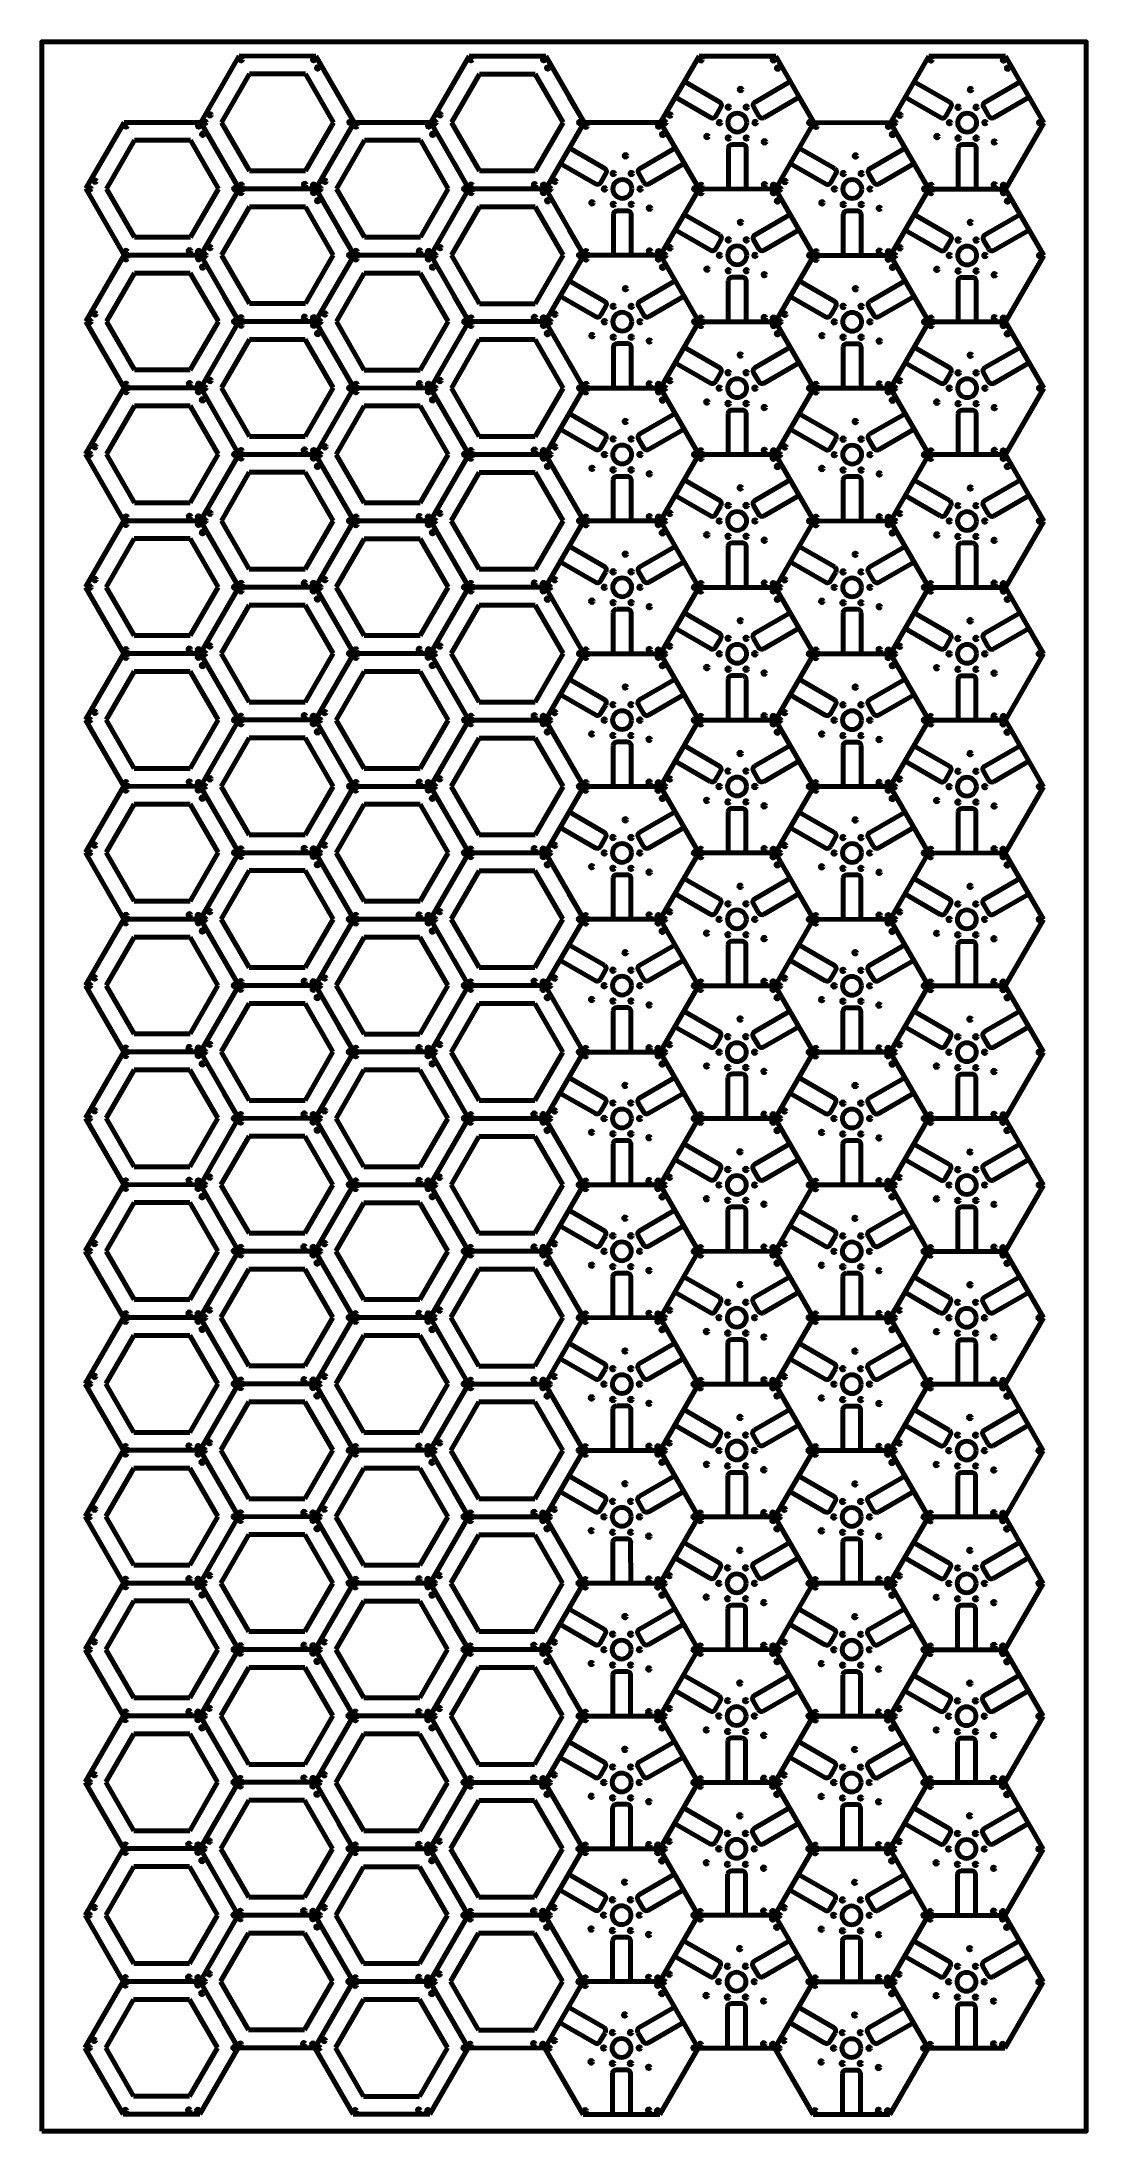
# Model space of a CAD drawing. Header units: millimetres. Extents: x -610 to 610, y -1219 to 1219.
import ezdxf

# ---------------------------------------------------------------- set-up
doc = ezdxf.new("R2010")
doc.units = ezdxf.units.MM
doc.layers.add('Layer1', color=7, linetype='Continuous')

msp = doc.modelspace()

# ---------------------------------------------------------------- linework, layer by layer
at = {"layer": 'Layer1', "color": 150, "lineweight": 211, "ltscale": 25.4}
for p, q in [((-379.2, 1202.7), (-424, 1125.2)), ((-289.7, 1202.6), (-379.2, 1202.7)), ((-245, 1125.1), (-289.7, 1202.6)), ((-110.8, 1202.5), (-155.6, 1125.1)), ((-21.3, 1202.5), (-110.8, 1202.5)), ((23.4, 1125), (-21.3, 1202.5)), ((157.6, 1202.4), (112.8, 1125)), ((247.1, 1202.4), (157.6, 1202.4)), ((291.8, 1124.9), (247.1, 1202.4)), ((426, 1202.3), (381.3, 1124.8)), ((515.5, 1202.3), (426, 1202.3)), ((560.2, 1124.8), (515.5, 1202.3)), ((-367.2, 1181.7), (-399.8, 1125.2)), ((-301.9, 1181.7), (-367.2, 1181.7)), ((-269.2, 1125.2), (-301.9, 1181.7)), ((-98.7, 1181.6), (-131.4, 1125)), ((-33.5, 1181.6), (-98.7, 1181.6)), ((-0.8, 1125), (-33.5, 1181.6)), ((-513.5, 1125.2), (-558.2, 1047.8)), ((-424, 1125.2), (-513.5, 1125.2)), ((-424, 1125.2), (-379.3, 1047.7)), ((-379.3, 1047.7), (-424, 1125.2)), ((-399.8, 1125.2), (-367.2, 1068.6)), ((-301.9, 1068.6), (-269.2, 1125.2)), ((-245, 1125.1), (-289.8, 1047.7)), ((-289.8, 1047.7), (-245, 1125.1)), ((-155.6, 1125.1), (-245, 1125.1)), ((-155.6, 1125.1), (-110.9, 1047.6)), ((-110.9, 1047.6), (-155.6, 1125.1)), ((-131.4, 1125), (-98.7, 1068.5)), ((-33.5, 1068.5), (-0.8, 1125)), ((23.4, 1125), (-21.4, 1047.5)), ((-21.4, 1047.5), (23.4, 1125)), ((112.8, 1125), (23.4, 1125)), ((157.6, 1047.5), (112.8, 1125)), ((112.8, 1125), (157.6, 1047.5)), ((247, 1047.4), (291.8, 1124.9)), ((291.8, 1124.9), (247, 1047.4)), ((381.3, 1124.8), (291.8, 1124.9)), ((426, 1047.3), (381.3, 1124.8)), ((381.3, 1124.8), (426, 1047.3)), ((515.4, 1047.3), (560.2, 1124.8)), ((-501.4, 1104.3), (-534.1, 1047.7)), ((-436.1, 1104.3), (-501.4, 1104.3)), ((-403.5, 1047.7), (-436.1, 1104.3)), ((-233, 1104.2), (-265.6, 1047.6)), ((-167.7, 1104.2), (-233, 1104.2)), ((-135.1, 1047.6), (-167.7, 1104.2)), ((-367.2, 1068.6), (-301.9, 1068.6)), ((-98.7, 1068.5), (-33.5, 1068.5)), ((-558.2, 1047.8), (-513.5, 970.3)), ((-534.1, 1047.7), (-501.4, 991.2)), ((-436.1, 991.2), (-403.5, 1047.7)), ((-379.3, 1047.7), (-424.1, 970.2)), ((-424.1, 970.2), (-379.3, 1047.7)), ((-367.2, 1026.7), (-399.9, 970.2)), ((-379.3, 1047.7), (-289.8, 1047.7)), ((-289.8, 1047.7), (-379.3, 1047.7)), ((-301.9, 1026.7), (-367.2, 1026.7)), ((-269.3, 970.2), (-301.9, 1026.7)), ((-289.8, 1047.7), (-245.1, 970.1)), ((-245.1, 970.1), (-289.8, 1047.7)), ((-265.6, 1047.6), (-233, 991.1)), ((-167.7, 991.1), (-135.1, 1047.6)), ((-110.9, 1047.6), (-155.6, 970.1)), ((-155.6, 970.1), (-110.9, 1047.6)), ((-98.8, 1026.6), (-131.5, 970.1)), ((-110.9, 1047.6), (-21.4, 1047.5)), ((-21.4, 1047.5), (-110.9, 1047.6)), ((-33.5, 1026.6), (-98.8, 1026.6)), ((-0.9, 970.1), (-33.5, 1026.6)), ((-21.4, 1047.5), (23.3, 970)), ((23.3, 970), (-21.4, 1047.5)), ((112.8, 970), (157.6, 1047.5)), ((157.6, 1047.5), (112.8, 970)), ((157.6, 1047.5), (247, 1047.4)), ((247, 1047.4), (157.6, 1047.5)), ((291.7, 969.9), (247, 1047.4)), ((247, 1047.4), (291.7, 969.9)), ((381.2, 969.9), (426, 1047.3)), ((426, 1047.3), (381.2, 969.9)), ((426, 1047.3), (515.4, 1047.3)), ((515.4, 1047.3), (426, 1047.3)), ((560.1, 969.8), (515.4, 1047.3)), ((-501.4, 991.2), (-436.1, 991.2)), ((-233, 991.1), (-167.7, 991.1)), ((-513.5, 970.3), (-558.3, 892.8)), ((-513.5, 970.3), (-424.1, 970.2)), ((-424.1, 970.2), (-513.5, 970.3)), ((-424.1, 970.2), (-379.4, 892.7)), ((-379.4, 892.7), (-424.1, 970.2)), ((-399.9, 970.2), (-367.2, 913.6)), ((-301.9, 913.6), (-269.3, 970.2)), ((-245.1, 970.1), (-289.9, 892.7)), ((-289.9, 892.7), (-245.1, 970.1)), ((-245.1, 970.1), (-155.6, 970.1)), ((-155.6, 970.1), (-245.1, 970.1)), ((-155.6, 970.1), (-110.9, 892.6)), ((-110.9, 892.6), (-155.6, 970.1)), ((-131.5, 970.1), (-98.8, 913.5)), ((-33.5, 913.5), (-0.9, 970.1)), ((23.3, 970), (-21.5, 892.6)), ((-21.5, 892.6), (23.3, 970)), ((23.3, 970), (112.8, 970)), ((112.8, 970), (23.3, 970)), ((157.5, 892.5), (112.8, 970)), ((112.8, 970), (157.5, 892.5)), ((247, 892.4), (291.7, 969.9)), ((291.7, 969.9), (247, 892.4)), ((291.7, 969.9), (381.2, 969.9)), ((381.2, 969.9), (291.7, 969.9)), ((425.9, 892.4), (381.2, 969.9)), ((381.2, 969.9), (425.9, 892.4)), ((515.4, 892.3), (560.1, 969.8)), ((-501.5, 949.3), (-534.1, 892.8)), ((-436.2, 949.3), (-501.5, 949.3)), ((-403.5, 892.8), (-436.2, 949.3)), ((-233.1, 949.2), (-265.7, 892.6)), ((-167.8, 949.2), (-233.1, 949.2)), ((-135.1, 892.6), (-167.8, 949.2)), ((-367.2, 913.6), (-301.9, 913.6)), ((-98.8, 913.5), (-33.5, 913.5)), ((-558.3, 892.8), (-513.6, 815.3)), ((-534.1, 892.8), (-501.5, 836.2)), ((-436.2, 836.2), (-403.5, 892.8)), ((-379.4, 892.7), (-424.1, 815.3)), ((-424.1, 815.3), (-379.4, 892.7)), ((-379.4, 892.7), (-289.9, 892.7)), ((-289.9, 892.7), (-379.4, 892.7)), ((-289.9, 892.7), (-245.2, 815.2)), ((-245.2, 815.2), (-289.9, 892.7)), ((-265.7, 892.6), (-233.1, 836.1)), ((-167.8, 836.1), (-135.1, 892.6)), ((-110.9, 892.6), (-155.7, 815.1)), ((-155.7, 815.1), (-110.9, 892.6)), ((-110.9, 892.6), (-21.5, 892.6)), ((-21.5, 892.6), (-110.9, 892.6)), ((-21.5, 892.6), (23.2, 815.1)), ((23.2, 815.1), (-21.5, 892.6)), ((112.7, 815), (157.5, 892.5)), ((157.5, 892.5), (112.7, 815)), ((157.5, 892.5), (247, 892.4)), ((247, 892.4), (157.5, 892.5)), ((291.7, 814.9), (247, 892.4)), ((247, 892.4), (291.7, 814.9)), ((381.1, 814.9), (425.9, 892.4)), ((425.9, 892.4), (381.1, 814.9)), ((425.9, 892.4), (515.4, 892.3)), ((515.4, 892.3), (425.9, 892.4)), ((560.1, 814.8), (515.4, 892.3)), ((-367.3, 871.8), (-399.9, 815.2)), ((-302, 871.8), (-367.3, 871.8)), ((-269.4, 815.2), (-302, 871.8)), ((-98.9, 871.6), (-131.5, 815.1)), ((-33.6, 871.6), (-98.9, 871.6)), ((-0.9, 815.1), (-33.6, 871.6)), ((-501.5, 836.2), (-436.2, 836.2)), ((-233.1, 836.1), (-167.8, 836.1)), ((-513.6, 815.3), (-558.4, 737.8)), ((-513.6, 815.3), (-424.1, 815.3)), ((-424.1, 815.3), (-513.6, 815.3)), ((-424.1, 815.3), (-379.4, 737.7)), ((-379.4, 737.7), (-424.1, 815.3)), ((-399.9, 815.2), (-367.3, 758.7)), ((-302, 758.7), (-269.4, 815.2)), ((-245.2, 815.2), (-290, 737.7)), ((-290, 737.7), (-245.2, 815.2)), ((-245.2, 815.2), (-155.7, 815.1)), ((-155.7, 815.1), (-245.2, 815.2)), ((-155.7, 815.1), (-111, 737.6)), ((-111, 737.6), (-155.7, 815.1)), ((-131.5, 815.1), (-98.9, 758.6)), ((-33.6, 758.6), (-0.9, 815.1)), ((23.2, 815.1), (-21.5, 737.6)), ((-21.5, 737.6), (23.2, 815.1)), ((23.2, 815.1), (112.7, 815)), ((112.7, 815), (23.2, 815.1)), ((157.4, 737.5), (112.7, 815)), ((112.7, 815), (157.4, 737.5)), ((246.9, 737.5), (291.7, 814.9)), ((291.7, 814.9), (246.9, 737.5)), ((291.7, 814.9), (381.1, 814.9)), ((381.1, 814.9), (291.7, 814.9)), ((425.8, 737.4), (381.1, 814.9)), ((381.1, 814.9), (425.8, 737.4)), ((515.3, 737.4), (560.1, 814.8)), ((-501.5, 794.3), (-534.2, 737.8)), ((-436.3, 794.3), (-501.5, 794.3)), ((-403.6, 737.8), (-436.3, 794.3)), ((-233.1, 794.2), (-265.8, 737.7)), ((-167.8, 794.2), (-233.1, 794.2)), ((-135.2, 737.7), (-167.8, 794.2)), ((-367.3, 758.7), (-302, 758.7)), ((-98.9, 758.6), (-33.6, 758.6)), ((-558.4, 737.8), (-513.7, 660.3)), ((-534.2, 737.8), (-501.5, 681.2)), ((-436.3, 681.2), (-403.6, 737.8)), ((-379.4, 737.7), (-424.2, 660.3)), ((-424.2, 660.3), (-379.4, 737.7)), ((-379.4, 737.7), (-290, 737.7)), ((-290, 737.7), (-379.4, 737.7)), ((-290, 737.7), (-245.2, 660.2)), ((-245.2, 660.2), (-290, 737.7)), ((-265.8, 737.7), (-233.1, 681.1)), ((-167.8, 681.1), (-135.2, 737.7)), ((-111, 737.6), (-155.8, 660.2)), ((-155.8, 660.2), (-111, 737.6)), ((-111, 737.6), (-21.5, 737.6)), ((-21.5, 737.6), (-111, 737.6)), ((-21.5, 737.6), (23.2, 660.1)), ((23.2, 660.1), (-21.5, 737.6)), ((112.6, 660), (157.4, 737.5)), ((157.4, 737.5), (112.6, 660)), ((157.4, 737.5), (246.9, 737.5)), ((246.9, 737.5), (157.4, 737.5)), ((291.6, 660), (246.9, 737.5)), ((246.9, 737.5), (291.6, 660)), ((381.1, 659.9), (425.8, 737.4)), ((425.8, 737.4), (381.1, 659.9)), ((425.8, 737.4), (515.3, 737.4)), ((515.3, 737.4), (425.8, 737.4)), ((560, 659.9), (515.3, 737.4)), ((-367.4, 716.8), (-400, 660.2)), ((-302.1, 716.8), (-367.4, 716.8)), ((-269.4, 660.2), (-302.1, 716.8)), ((-98.9, 716.7), (-131.6, 660.1)), ((-33.7, 716.7), (-98.9, 716.7)), ((-1, 660.1), (-33.7, 716.7)), ((-513.7, 660.3), (-558.4, 582.9)), ((-513.7, 660.3), (-424.2, 660.3)), ((-424.2, 660.3), (-513.7, 660.3)), ((-501.5, 681.2), (-436.3, 681.2)), ((-424.2, 660.3), (-379.5, 582.8)), ((-379.5, 582.8), (-424.2, 660.3)), ((-400, 660.2), (-367.4, 603.7)), ((-302.1, 603.7), (-269.4, 660.2)), ((-245.2, 660.2), (-290, 582.7)), ((-290, 582.7), (-245.2, 660.2)), ((-245.2, 660.2), (-155.8, 660.2)), ((-155.8, 660.2), (-245.2, 660.2)), ((-233.1, 681.1), (-167.8, 681.1)), ((-155.8, 660.2), (-111.1, 582.7)), ((-111.1, 582.7), (-155.8, 660.2)), ((-131.6, 660.1), (-98.9, 603.6)), ((-33.7, 603.6), (-1, 660.1)), ((23.2, 660.1), (-21.6, 582.6)), ((-21.6, 582.6), (23.2, 660.1)), ((23.2, 660.1), (112.6, 660)), ((112.6, 660), (23.2, 660.1)), ((157.3, 582.5), (112.6, 660)), ((112.6, 660), (157.3, 582.5)), ((246.8, 582.5), (291.6, 660)), ((291.6, 660), (246.8, 582.5)), ((291.6, 660), (381.1, 659.9)), ((381.1, 659.9), (291.6, 660)), ((425.8, 582.4), (381.1, 659.9)), ((381.1, 659.9), (425.8, 582.4)), ((515.2, 582.4), (560, 659.9)), ((-501.6, 639.4), (-534.3, 582.8)), ((-436.3, 639.4), (-501.6, 639.4)), ((-403.7, 582.8), (-436.3, 639.4)), ((-233.2, 639.2), (-265.8, 582.7)), ((-167.9, 639.2), (-233.2, 639.2)), ((-135.3, 582.7), (-167.9, 639.2)), ((-367.4, 603.7), (-302.1, 603.7)), ((-98.9, 603.6), (-33.7, 603.6)), ((-558.4, 582.9), (-513.7, 505.3)), ((-534.3, 582.8), (-501.6, 526.3)), ((-436.3, 526.3), (-403.7, 582.8)), ((-379.5, 582.8), (-424.3, 505.3)), ((-424.3, 505.3), (-379.5, 582.8)), ((-367.4, 561.8), (-400.1, 505.3)), ((-379.5, 582.8), (-290, 582.7)), ((-290, 582.7), (-379.5, 582.8)), ((-302.1, 561.8), (-367.4, 561.8)), ((-269.5, 505.3), (-302.1, 561.8)), ((-290, 582.7), (-245.3, 505.2)), ((-245.3, 505.2), (-290, 582.7)), ((-265.8, 582.7), (-233.2, 526.2)), ((-167.9, 526.2), (-135.3, 582.7)), ((-111.1, 582.7), (-155.8, 505.2)), ((-155.8, 505.2), (-111.1, 582.7)), ((-99, 561.7), (-131.7, 505.2)), ((-111.1, 582.7), (-21.6, 582.6)), ((-21.6, 582.6), (-111.1, 582.7)), ((-33.7, 561.7), (-99, 561.7)), ((-1.1, 505.2), (-33.7, 561.7)), ((-21.6, 582.6), (23.1, 505.1)), ((23.1, 505.1), (-21.6, 582.6)), ((112.6, 505.1), (157.3, 582.5)), ((157.3, 582.5), (112.6, 505.1)), ((157.3, 582.5), (246.8, 582.5)), ((246.8, 582.5), (157.3, 582.5)), ((291.5, 505), (246.8, 582.5)), ((246.8, 582.5), (291.5, 505)), ((381, 505), (425.8, 582.4)), ((425.8, 582.4), (381, 505)), ((425.8, 582.4), (515.2, 582.4)), ((515.2, 582.4), (425.8, 582.4)), ((559.9, 504.9), (515.2, 582.4)), ((-501.6, 526.3), (-436.3, 526.3)), ((-233.2, 526.2), (-167.9, 526.2)), ((-513.7, 505.3), (-558.5, 427.9)), ((-513.7, 505.3), (-424.3, 505.3)), ((-424.3, 505.3), (-513.7, 505.3)), ((-424.3, 505.3), (-379.6, 427.8)), ((-379.6, 427.8), (-424.3, 505.3)), ((-400.1, 505.3), (-367.4, 448.7)), ((-302.1, 448.7), (-269.5, 505.3)), ((-245.3, 505.2), (-290.1, 427.8)), ((-290.1, 427.8), (-245.3, 505.2)), ((-245.3, 505.2), (-155.8, 505.2)), ((-155.8, 505.2), (-245.3, 505.2)), ((-155.8, 505.2), (-111.1, 427.7)), ((-111.1, 427.7), (-155.8, 505.2)), ((-131.7, 505.2), (-99, 448.6)), ((-33.7, 448.6), (-1.1, 505.2)), ((23.1, 505.1), (-21.7, 427.6)), ((-21.7, 427.6), (23.1, 505.1)), ((23.1, 505.1), (112.6, 505.1)), ((112.6, 505.1), (23.1, 505.1)), ((157.3, 427.6), (112.6, 505.1)), ((112.6, 505.1), (157.3, 427.6)), ((246.8, 427.5), (291.5, 505)), ((291.5, 505), (246.8, 427.5)), ((291.5, 505), (381, 505)), ((381, 505), (291.5, 505)), ((425.7, 427.5), (381, 505)), ((381, 505), (425.7, 427.5)), ((515.2, 427.4), (559.9, 504.9)), ((-501.7, 484.4), (-534.3, 427.8)), ((-436.4, 484.4), (-501.7, 484.4)), ((-403.7, 427.8), (-436.4, 484.4)), ((-233.3, 484.3), (-265.9, 427.7)), ((-168, 484.3), (-233.3, 484.3)), ((-135.3, 427.7), (-168, 484.3)), ((-367.4, 448.7), (-302.1, 448.7)), ((-99, 448.6), (-33.7, 448.6)), ((-558.5, 427.9), (-513.8, 350.4)), ((-534.3, 427.8), (-501.7, 371.3)), ((-436.4, 371.3), (-403.7, 427.8)), ((-379.6, 427.8), (-424.3, 350.3)), ((-424.3, 350.3), (-379.6, 427.8)), ((-379.6, 427.8), (-290.1, 427.8)), ((-290.1, 427.8), (-379.6, 427.8)), ((-290.1, 427.8), (-245.4, 350.3)), ((-245.4, 350.3), (-290.1, 427.8)), ((-265.9, 427.7), (-233.3, 371.2)), ((-168, 371.2), (-135.3, 427.7)), ((-111.1, 427.7), (-155.9, 350.2)), ((-155.9, 350.2), (-111.1, 427.7)), ((-111.1, 427.7), (-21.7, 427.6)), ((-21.7, 427.6), (-111.1, 427.7)), ((-21.7, 427.6), (23, 350.1)), ((23, 350.1), (-21.7, 427.6)), ((112.5, 350.1), (157.3, 427.6)), ((157.3, 427.6), (112.5, 350.1)), ((157.3, 427.6), (246.8, 427.5)), ((246.8, 427.5), (157.3, 427.6)), ((291.5, 350), (246.8, 427.5)), ((246.8, 427.5), (291.5, 350)), ((380.9, 350), (425.7, 427.5)), ((425.7, 427.5), (380.9, 350)), ((425.7, 427.5), (515.2, 427.4)), ((515.2, 427.4), (425.7, 427.5)), ((559.9, 349.9), (515.2, 427.4)), ((-367.5, 406.8), (-400.1, 350.3)), ((-302.2, 406.8), (-367.5, 406.8)), ((-269.6, 350.3), (-302.2, 406.8)), ((-99.1, 406.7), (-131.7, 350.2)), ((-33.8, 406.7), (-99.1, 406.7)), ((-1.1, 350.2), (-33.8, 406.7)), ((-501.7, 371.3), (-436.4, 371.3)), ((-233.3, 371.2), (-168, 371.2)), ((-513.8, 350.4), (-558.6, 272.9)), ((-513.8, 350.4), (-424.3, 350.3)), ((-424.3, 350.3), (-513.8, 350.4)), ((-424.3, 350.3), (-379.6, 272.8)), ((-379.6, 272.8), (-424.3, 350.3)), ((-400.1, 350.3), (-367.5, 293.8)), ((-302.2, 293.8), (-269.6, 350.3)), ((-245.4, 350.3), (-290.2, 272.8)), ((-290.2, 272.8), (-245.4, 350.3)), ((-245.4, 350.3), (-155.9, 350.2)), ((-155.9, 350.2), (-245.4, 350.3)), ((-155.9, 350.2), (-111.2, 272.7)), ((-111.2, 272.7), (-155.9, 350.2)), ((-131.7, 350.2), (-99.1, 293.6)), ((-33.8, 293.6), (-1.1, 350.2)), ((23, 350.1), (-21.7, 272.7)), ((-21.7, 272.7), (23, 350.1)), ((23, 350.1), (112.5, 350.1)), ((112.5, 350.1), (23, 350.1)), ((157.2, 272.6), (112.5, 350.1)), ((112.5, 350.1), (157.2, 272.6)), ((246.7, 272.6), (291.5, 350)), ((291.5, 350), (246.7, 272.6)), ((291.5, 350), (380.9, 350)), ((380.9, 350), (291.5, 350)), ((425.6, 272.5), (380.9, 350)), ((380.9, 350), (425.6, 272.5)), ((515.1, 272.4), (559.9, 349.9)), ((-501.7, 329.4), (-534.4, 272.9)), ((-436.5, 329.4), (-501.7, 329.4)), ((-403.8, 272.9), (-436.5, 329.4)), ((-233.3, 329.3), (-266, 272.8)), ((-168, 329.3), (-233.3, 329.3)), ((-135.4, 272.8), (-168, 329.3)), ((-367.5, 293.8), (-302.2, 293.8)), ((-99.1, 293.6), (-33.8, 293.6)), ((-558.6, 272.9), (-513.9, 195.4)), ((-534.4, 272.9), (-501.7, 216.3)), ((-436.5, 216.3), (-403.8, 272.9)), ((-379.6, 272.8), (-424.4, 195.4)), ((-424.4, 195.4), (-379.6, 272.8)), ((-379.6, 272.8), (-290.2, 272.8)), ((-290.2, 272.8), (-379.6, 272.8)), ((-290.2, 272.8), (-245.5, 195.3)), ((-245.5, 195.3), (-290.2, 272.8)), ((-266, 272.8), (-233.3, 216.2)), ((-168, 216.2), (-135.4, 272.8)), ((-111.2, 272.7), (-156, 195.2)), ((-156, 195.2), (-111.2, 272.7)), ((-111.2, 272.7), (-21.7, 272.7)), ((-21.7, 272.7), (-111.2, 272.7)), ((-21.7, 272.7), (23, 195.2)), ((23, 195.2), (-21.7, 272.7)), ((112.4, 195.1), (157.2, 272.6)), ((157.2, 272.6), (112.4, 195.1)), ((157.2, 272.6), (246.7, 272.6)), ((246.7, 272.6), (157.2, 272.6)), ((291.4, 195.1), (246.7, 272.6)), ((246.7, 272.6), (291.4, 195.1)), ((380.9, 195), (425.6, 272.5)), ((425.6, 272.5), (380.9, 195)), ((425.6, 272.5), (515.1, 272.4)), ((515.1, 272.4), (425.6, 272.5)), ((559.8, 194.9), (515.1, 272.4)), ((-367.6, 251.9), (-400.2, 195.3)), ((-302.3, 251.9), (-367.6, 251.9)), ((-269.6, 195.3), (-302.3, 251.9)), ((-99.2, 251.8), (-131.8, 195.2)), ((-33.9, 251.8), (-99.2, 251.8)), ((-1.2, 195.2), (-33.9, 251.8)), ((-513.9, 195.4), (-558.6, 117.9)), ((-513.9, 195.4), (-424.4, 195.4)), ((-424.4, 195.4), (-513.9, 195.4)), ((-501.7, 216.3), (-436.5, 216.3)), ((-424.4, 195.4), (-379.7, 117.9)), ((-379.7, 117.9), (-424.4, 195.4)), ((-400.2, 195.3), (-367.6, 138.8)), ((-302.3, 138.8), (-269.6, 195.3)), ((-245.5, 195.3), (-290.2, 117.8)), ((-290.2, 117.8), (-245.5, 195.3)), ((-245.5, 195.3), (-156, 195.2)), ((-156, 195.2), (-245.5, 195.3)), ((-233.3, 216.2), (-168, 216.2)), ((-156, 195.2), (-111.3, 117.7)), ((-111.3, 117.7), (-156, 195.2)), ((-131.8, 195.2), (-99.2, 138.7)), ((-33.9, 138.7), (-1.2, 195.2)), ((23, 195.2), (-21.8, 117.7)), ((-21.8, 117.7), (23, 195.2)), ((23, 195.2), (112.4, 195.1)), ((112.4, 195.1), (23, 195.2)), ((157.1, 117.6), (112.4, 195.1)), ((112.4, 195.1), (157.1, 117.6)), ((-501.8, 174.4), (-534.5, 117.9)), ((-436.5, 174.4), (-501.8, 174.4)), ((-403.9, 117.9), (-436.5, 174.4)), ((-233.4, 174.3), (-266, 117.8)), ((-168.1, 174.3), (-233.4, 174.3)), ((-135.5, 117.8), (-168.1, 174.3)), ((246.6, 117.6), (291.4, 195.1)), ((291.4, 195.1), (246.6, 117.6)), ((291.4, 195.1), (380.9, 195)), ((380.9, 195), (291.4, 195.1)), ((425.6, 117.5), (380.9, 195)), ((380.9, 195), (425.6, 117.5)), ((515, 117.5), (559.8, 194.9)), ((-367.6, 138.8), (-302.3, 138.8)), ((-99.2, 138.7), (-33.9, 138.7)), ((-558.6, 117.9), (-513.9, 40.4)), ((-534.5, 117.9), (-501.8, 61.4)), ((-436.5, 61.4), (-403.9, 117.9)), ((-379.7, 117.9), (-424.5, 40.4)), ((-424.5, 40.4), (-379.7, 117.9)), ((-379.7, 117.9), (-290.2, 117.8)), ((-290.2, 117.8), (-379.7, 117.9)), ((-290.2, 117.8), (-245.5, 40.3)), ((-245.5, 40.3), (-290.2, 117.8)), ((-266, 117.8), (-233.4, 61.2)), ((-168.1, 61.2), (-135.5, 117.8)), ((-111.3, 117.7), (-156, 40.3)), ((-156, 40.3), (-111.3, 117.7)), ((-111.3, 117.7), (-21.8, 117.7)), ((-21.8, 117.7), (-111.3, 117.7)), ((-21.8, 117.7), (22.9, 40.2)), ((22.9, 40.2), (-21.8, 117.7)), ((112.4, 40.2), (157.1, 117.6)), ((157.1, 117.6), (112.4, 40.2)), ((157.1, 117.6), (246.6, 117.6)), ((246.6, 117.6), (157.1, 117.6)), ((291.3, 40.1), (246.6, 117.6)), ((246.6, 117.6), (291.3, 40.1)), ((380.8, 40), (425.6, 117.5)), ((425.6, 117.5), (380.8, 40)), ((425.6, 117.5), (515, 117.5)), ((515, 117.5), (425.6, 117.5)), ((559.7, 40), (515, 117.5)), ((-367.6, 96.9), (-400.3, 40.4)), ((-302.3, 96.9), (-367.6, 96.9)), ((-269.7, 40.4), (-302.3, 96.9)), ((-99.2, 96.8), (-131.9, 40.2)), ((-33.9, 96.8), (-99.2, 96.8)), ((-1.3, 40.2), (-33.9, 96.8)), ((-501.8, 61.4), (-436.5, 61.4)), ((-233.4, 61.2), (-168.1, 61.2)), ((-513.9, 40.4), (-558.7, -37)), ((-513.9, 40.4), (-424.5, 40.4)), ((-424.5, 40.4), (-513.9, 40.4)), ((-424.5, 40.4), (-379.8, -37.1)), ((-379.8, -37.1), (-424.5, 40.4)), ((-400.3, 40.4), (-367.6, -16.2)), ((-302.3, -16.2), (-269.7, 40.4)), ((-245.5, 40.3), (-290.3, -37.2)), ((-290.3, -37.2), (-245.5, 40.3)), ((-245.5, 40.3), (-156, 40.3)), ((-156, 40.3), (-245.5, 40.3)), ((-156, 40.3), (-111.3, -37.2)), ((-111.3, -37.2), (-156, 40.3)), ((-131.9, 40.2), (-99.2, -16.3)), ((-33.9, -16.3), (-1.3, 40.2)), ((22.9, 40.2), (-21.9, -37.3)), ((-21.9, -37.3), (22.9, 40.2)), ((22.9, 40.2), (112.4, 40.2)), ((112.4, 40.2), (22.9, 40.2)), ((157.1, -37.3), (112.4, 40.2)), ((112.4, 40.2), (157.1, -37.3)), ((246.5, -37.4), (291.3, 40.1)), ((291.3, 40.1), (246.5, -37.4)), ((291.3, 40.1), (380.8, 40)), ((380.8, 40), (291.3, 40.1)), ((425.5, -37.5), (380.8, 40)), ((380.8, 40), (425.5, -37.5)), ((515, -37.5), (559.7, 40)), ((-501.9, 19.5), (-534.5, -37.1)), ((-436.6, 19.5), (-501.9, 19.5)), ((-403.9, -37.1), (-436.6, 19.5)), ((-233.5, 19.4), (-266.1, -37.2)), ((-168.2, 19.4), (-233.5, 19.4)), ((-135.5, -37.2), (-168.2, 19.4)), ((-367.6, -16.2), (-302.3, -16.2)), ((-99.2, -16.3), (-33.9, -16.3)), ((-558.7, -37), (-514, -114.5)), ((-534.5, -37.1), (-501.9, -93.6)), ((-436.6, -93.6), (-403.9, -37.1)), ((-379.8, -37.1), (-424.5, -114.6)), ((-424.5, -114.6), (-379.8, -37.1)), ((-379.8, -37.1), (-290.3, -37.2)), ((-290.3, -37.2), (-379.8, -37.1)), ((-290.3, -37.2), (-245.6, -114.7)), ((-245.6, -114.7), (-290.3, -37.2)), ((-266.1, -37.2), (-233.5, -93.7)), ((-168.2, -93.7), (-135.5, -37.2)), ((-111.3, -37.2), (-156.1, -114.7)), ((-156.1, -114.7), (-111.3, -37.2)), ((-111.3, -37.2), (-21.9, -37.3)), ((-21.9, -37.3), (-111.3, -37.2)), ((-21.9, -37.3), (22.8, -114.8)), ((22.8, -114.8), (-21.9, -37.3)), ((112.3, -114.8), (157.1, -37.3)), ((157.1, -37.3), (112.3, -114.8)), ((157.1, -37.3), (246.5, -37.4)), ((246.5, -37.4), (157.1, -37.3)), ((291.3, -114.9), (246.5, -37.4)), ((246.5, -37.4), (291.3, -114.9)), ((380.7, -114.9), (425.5, -37.5)), ((425.5, -37.5), (380.7, -114.9)), ((425.5, -37.5), (515, -37.5)), ((515, -37.5), (425.5, -37.5)), ((559.7, -115), (515, -37.5)), ((-367.7, -58.1), (-400.4, -114.6)), ((-302.4, -58.1), (-367.7, -58.1)), ((-269.8, -114.6), (-302.4, -58.1)), ((-99.3, -58.2), (-131.9, -114.7)), ((-34, -58.2), (-99.3, -58.2)), ((-1.4, -114.7), (-34, -58.2)), ((-501.9, -93.6), (-436.6, -93.6)), ((-233.5, -93.7), (-168.2, -93.7)), ((-514, -114.5), (-558.8, -192)), ((-514, -114.5), (-424.5, -114.6)), ((-424.5, -114.6), (-514, -114.5)), ((-424.5, -114.6), (-379.8, -192.1)), ((-379.8, -192.1), (-424.5, -114.6)), ((-400.4, -114.6), (-367.7, -171.2)), ((-302.4, -171.2), (-269.8, -114.6)), ((-245.6, -114.7), (-290.4, -192.1)), ((-290.4, -192.1), (-245.6, -114.7)), ((-245.6, -114.7), (-156.1, -114.7)), ((-156.1, -114.7), (-245.6, -114.7)), ((-156.1, -114.7), (-111.4, -192.2)), ((-111.4, -192.2), (-156.1, -114.7)), ((-131.9, -114.7), (-99.3, -171.3)), ((-34, -171.3), (-1.4, -114.7)), ((22.8, -114.8), (-21.9, -192.2)), ((-21.9, -192.2), (22.8, -114.8)), ((22.8, -114.8), (112.3, -114.8)), ((112.3, -114.8), (22.8, -114.8)), ((157, -192.3), (112.3, -114.8)), ((112.3, -114.8), (157, -192.3)), ((246.5, -192.4), (291.3, -114.9)), ((291.3, -114.9), (246.5, -192.4)), ((291.3, -114.9), (380.7, -114.9)), ((380.7, -114.9), (291.3, -114.9)), ((425.4, -192.4), (380.7, -114.9)), ((380.7, -114.9), (425.4, -192.4)), ((514.9, -192.5), (559.7, -115)), ((-501.9, -135.5), (-534.6, -192)), ((-436.7, -135.5), (-501.9, -135.5)), ((-404, -192), (-436.7, -135.5)), ((-233.5, -135.6), (-266.2, -192.2)), ((-168.2, -135.6), (-233.5, -135.6)), ((-135.6, -192.2), (-168.2, -135.6)), ((-558.8, -192), (-514.1, -269.5)), ((-534.6, -192), (-501.9, -248.6)), ((-436.7, -248.6), (-404, -192)), ((-379.8, -192.1), (-424.6, -269.6)), ((-424.6, -269.6), (-379.8, -192.1)), ((-379.8, -192.1), (-290.4, -192.1)), ((-290.4, -192.1), (-379.8, -192.1)), ((-367.7, -171.2), (-302.4, -171.2)), ((-290.4, -192.1), (-245.7, -269.6)), ((-245.7, -269.6), (-290.4, -192.1)), ((-266.2, -192.2), (-233.5, -248.7)), ((-168.2, -248.7), (-135.6, -192.2)), ((-111.4, -192.2), (-156.2, -269.7)), ((-156.2, -269.7), (-111.4, -192.2)), ((-111.4, -192.2), (-21.9, -192.2)), ((-21.9, -192.2), (-111.4, -192.2)), ((-99.3, -171.3), (-34, -171.3)), ((-21.9, -192.2), (22.8, -269.7)), ((22.8, -269.7), (-21.9, -192.2)), ((112.2, -269.8), (157, -192.3)), ((157, -192.3), (112.2, -269.8)), ((157, -192.3), (246.5, -192.4)), ((246.5, -192.4), (157, -192.3)), ((291.2, -269.9), (246.5, -192.4)), ((246.5, -192.4), (291.2, -269.9)), ((380.7, -269.9), (425.4, -192.4)), ((425.4, -192.4), (380.7, -269.9)), ((425.4, -192.4), (514.9, -192.5)), ((514.9, -192.5), (425.4, -192.4)), ((559.6, -270), (514.9, -192.5)), ((-367.8, -213), (-400.4, -269.6)), ((-302.5, -213), (-367.8, -213)), ((-269.8, -269.6), (-302.5, -213)), ((-99.4, -213.2), (-132, -269.7)), ((-34.1, -213.2), (-99.4, -213.2)), ((-1.4, -269.7), (-34.1, -213.2)), ((-501.9, -248.6), (-436.7, -248.6)), ((-233.5, -248.7), (-168.2, -248.7)), ((-514.1, -269.5), (-558.8, -347)), ((-502, -290.5), (-534.7, -347)), ((-514.1, -269.5), (-424.6, -269.6)), ((-424.6, -269.6), (-514.1, -269.5)), ((-436.7, -290.5), (-502, -290.5)), ((-404.1, -347), (-436.7, -290.5)), ((-424.6, -269.6), (-379.9, -347.1)), ((-379.9, -347.1), (-424.6, -269.6)), ((-400.4, -269.6), (-367.8, -326.1)), ((-302.5, -326.1), (-269.8, -269.6)), ((-245.7, -269.6), (-290.4, -347.1)), ((-290.4, -347.1), (-245.7, -269.6)), ((-233.6, -290.6), (-266.2, -347.1)), ((-245.7, -269.6), (-156.2, -269.7)), ((-156.2, -269.7), (-245.7, -269.6)), ((-168.3, -290.6), (-233.6, -290.6)), ((-135.7, -347.1), (-168.3, -290.6)), ((-156.2, -269.7), (-111.5, -347.2)), ((-111.5, -347.2), (-156.2, -269.7)), ((-132, -269.7), (-99.4, -326.3)), ((-34.1, -326.3), (-1.4, -269.7)), ((22.8, -269.7), (-22, -347.2)), ((-22, -347.2), (22.8, -269.7)), ((22.8, -269.7), (112.2, -269.8)), ((112.2, -269.8), (22.8, -269.7)), ((156.9, -347.3), (112.2, -269.8)), ((112.2, -269.8), (156.9, -347.3)), ((246.4, -347.3), (291.2, -269.9)), ((291.2, -269.9), (246.4, -347.3)), ((291.2, -269.9), (380.7, -269.9)), ((380.7, -269.9), (291.2, -269.9)), ((425.4, -347.4), (380.7, -269.9)), ((380.7, -269.9), (425.4, -347.4)), ((514.8, -347.4), (559.6, -270)), ((-367.8, -326.1), (-302.5, -326.1)), ((-99.4, -326.3), (-34.1, -326.3)), ((-558.8, -347), (-514.1, -424.5)), ((-534.7, -347), (-502, -403.6)), ((-436.7, -403.6), (-404.1, -347)), ((-379.9, -347.1), (-424.7, -424.5)), ((-424.7, -424.5), (-379.9, -347.1)), ((-379.9, -347.1), (-290.4, -347.1)), ((-290.4, -347.1), (-379.9, -347.1)), ((-290.4, -347.1), (-245.7, -424.6)), ((-245.7, -424.6), (-290.4, -347.1)), ((-266.2, -347.1), (-233.6, -403.7)), ((-168.3, -403.7), (-135.7, -347.1)), ((-111.5, -347.2), (-156.2, -424.6)), ((-156.2, -424.6), (-111.5, -347.2)), ((-111.5, -347.2), (-22, -347.2)), ((-22, -347.2), (-111.5, -347.2)), ((-22, -347.2), (22.7, -424.7)), ((22.7, -424.7), (-22, -347.2)), ((112.2, -424.8), (156.9, -347.3)), ((156.9, -347.3), (112.2, -424.8)), ((156.9, -347.3), (246.4, -347.3)), ((246.4, -347.3), (156.9, -347.3)), ((291.1, -424.8), (246.4, -347.3)), ((246.4, -347.3), (291.1, -424.8)), ((380.6, -424.9), (425.4, -347.4)), ((425.4, -347.4), (380.6, -424.9)), ((425.4, -347.4), (514.8, -347.4)), ((514.8, -347.4), (425.4, -347.4)), ((559.5, -425), (514.8, -347.4)), ((-367.8, -368), (-400.5, -424.6)), ((-302.6, -368), (-367.8, -368)), ((-269.9, -424.6), (-302.6, -368)), ((-99.4, -368.1), (-132.1, -424.7)), ((-34.1, -368.1), (-99.4, -368.1)), ((-1.5, -424.7), (-34.1, -368.1)), ((-502, -403.6), (-436.7, -403.6)), ((-233.6, -403.7), (-168.3, -403.7)), ((-514.1, -424.5), (-558.9, -502)), ((-514.1, -424.5), (-424.7, -424.5)), ((-424.7, -424.5), (-514.1, -424.5)), ((-424.7, -424.5), (-380, -502)), ((-380, -502), (-424.7, -424.5)), ((-400.5, -424.6), (-367.8, -481.1)), ((-302.6, -481.1), (-269.9, -424.6)), ((-245.7, -424.6), (-290.5, -502.1)), ((-290.5, -502.1), (-245.7, -424.6)), ((-245.7, -424.6), (-156.2, -424.6)), ((-156.2, -424.6), (-245.7, -424.6)), ((-156.2, -424.6), (-111.5, -502.1)), ((-111.5, -502.1), (-156.2, -424.6)), ((-132.1, -424.7), (-99.4, -481.2)), ((-34.1, -481.2), (-1.5, -424.7)), ((22.7, -424.7), (-22.1, -502.2)), ((-22.1, -502.2), (22.7, -424.7)), ((22.7, -424.7), (112.2, -424.8)), ((112.2, -424.8), (22.7, -424.7)), ((156.9, -502.3), (112.2, -424.8)), ((112.2, -424.8), (156.9, -502.3)), ((246.3, -502.3), (291.1, -424.8)), ((291.1, -424.8), (246.3, -502.3)), ((291.1, -424.8), (380.6, -424.9)), ((380.6, -424.9), (291.1, -424.8)), ((425.3, -502.4), (380.6, -424.9)), ((380.6, -424.9), (425.3, -502.4)), ((514.8, -502.4), (559.5, -425)), ((-502.1, -445.4), (-534.7, -502)), ((-436.8, -445.4), (-502.1, -445.4)), ((-404.1, -502), (-436.8, -445.4)), ((-233.7, -445.6), (-266.3, -502.1)), ((-168.4, -445.6), (-233.7, -445.6)), ((-135.7, -502.1), (-168.4, -445.6)), ((-367.8, -481.1), (-302.6, -481.1)), ((-99.4, -481.2), (-34.1, -481.2)), ((-558.9, -502), (-514.2, -579.5)), ((-534.7, -502), (-502.1, -558.5)), ((-436.8, -558.5), (-404.1, -502)), ((-380, -502), (-424.7, -579.5)), ((-424.7, -579.5), (-380, -502)), ((-380, -502), (-290.5, -502.1)), ((-290.5, -502.1), (-380, -502)), ((-290.5, -502.1), (-245.8, -579.6)), ((-245.8, -579.6), (-290.5, -502.1)), ((-266.3, -502.1), (-233.7, -558.7)), ((-168.4, -558.7), (-135.7, -502.1)), ((-111.5, -502.1), (-156.3, -579.6)), ((-156.3, -579.6), (-111.5, -502.1)), ((-111.5, -502.1), (-22.1, -502.2)), ((-22.1, -502.2), (-111.5, -502.1)), ((-22.1, -502.2), (22.6, -579.7)), ((22.6, -579.7), (-22.1, -502.2)), ((112.1, -579.7), (156.9, -502.3)), ((156.9, -502.3), (112.1, -579.7)), ((156.9, -502.3), (246.3, -502.3)), ((246.3, -502.3), (156.9, -502.3)), ((291, -579.8), (246.3, -502.3)), ((246.3, -502.3), (291, -579.8)), ((380.5, -579.8), (425.3, -502.4)), ((425.3, -502.4), (380.5, -579.8)), ((425.3, -502.4), (514.8, -502.4)), ((514.8, -502.4), (425.3, -502.4)), ((559.5, -579.9), (514.8, -502.4)), ((-367.9, -523), (-400.6, -579.5)), ((-302.6, -523), (-367.9, -523)), ((-270, -579.5), (-302.6, -523)), ((-99.5, -523.1), (-132.1, -579.7)), ((-34.2, -523.1), (-99.5, -523.1)), ((-1.6, -579.7), (-34.2, -523.1)), ((-502.1, -558.5), (-436.8, -558.5)), ((-233.7, -558.7), (-168.4, -558.7)), ((-514.2, -579.5), (-559, -656.9)), ((-514.2, -579.5), (-424.7, -579.5)), ((-424.7, -579.5), (-514.2, -579.5)), ((-424.7, -579.5), (-380, -657)), ((-380, -657), (-424.7, -579.5)), ((-400.6, -579.5), (-367.9, -636.1)), ((-302.6, -636.1), (-270, -579.5)), ((-245.8, -579.6), (-290.6, -657)), ((-290.6, -657), (-245.8, -579.6)), ((-245.8, -579.6), (-156.3, -579.6)), ((-156.3, -579.6), (-245.8, -579.6)), ((-156.3, -579.6), (-111.6, -657.1)), ((-111.6, -657.1), (-156.3, -579.6)), ((-132.1, -579.7), (-99.5, -636.2)), ((-34.2, -636.2), (-1.6, -579.7)), ((22.6, -579.7), (-22.1, -657.2)), ((-22.1, -657.2), (22.6, -579.7)), ((22.6, -579.7), (112.1, -579.7)), ((112.1, -579.7), (22.6, -579.7)), ((156.8, -657.2), (112.1, -579.7)), ((112.1, -579.7), (156.8, -657.2)), ((246.3, -657.3), (291, -579.8)), ((291, -579.8), (246.3, -657.3)), ((291, -579.8), (380.5, -579.8)), ((380.5, -579.8), (291, -579.8)), ((425.2, -657.4), (380.5, -579.8)), ((380.5, -579.8), (425.2, -657.4)), ((514.7, -657.4), (559.5, -579.9)), ((-502.2, -600.4), (-534.8, -657)), ((-436.9, -600.4), (-502.2, -600.4)), ((-404.2, -657), (-436.9, -600.4)), ((-233.7, -600.5), (-266.4, -657.1)), ((-168.4, -600.5), (-233.7, -600.5)), ((-135.8, -657.1), (-168.4, -600.5)), ((-559, -656.9), (-514.3, -734.4)), ((-534.8, -657), (-502.2, -713.5)), ((-436.9, -713.5), (-404.2, -657)), ((-380, -657), (-424.8, -734.5)), ((-424.8, -734.5), (-380, -657)), ((-380, -657), (-290.6, -657)), ((-290.6, -657), (-380, -657)), ((-367.9, -636.1), (-302.6, -636.1)), ((-290.6, -657), (-245.9, -734.5)), ((-245.9, -734.5), (-290.6, -657)), ((-266.4, -657.1), (-233.7, -713.6)), ((-168.4, -713.6), (-135.8, -657.1)), ((-111.6, -657.1), (-156.4, -734.6)), ((-156.4, -734.6), (-111.6, -657.1)), ((-111.6, -657.1), (-22.1, -657.2)), ((-22.1, -657.2), (-111.6, -657.1)), ((-99.5, -636.2), (-34.2, -636.2)), ((-22.1, -657.2), (22.6, -734.7)), ((22.6, -734.7), (-22.1, -657.2)), ((112, -734.7), (156.8, -657.2)), ((156.8, -657.2), (112, -734.7)), ((156.8, -657.2), (246.3, -657.3)), ((246.3, -657.3), (156.8, -657.2)), ((291, -734.8), (246.3, -657.3)), ((246.3, -657.3), (291, -734.8)), ((380.5, -734.8), (425.2, -657.4)), ((425.2, -657.4), (380.5, -734.8)), ((425.2, -657.4), (514.7, -657.4)), ((514.7, -657.4), (425.2, -657.4)), ((559.4, -734.9), (514.7, -657.4)), ((-368, -678), (-400.6, -734.5)), ((-302.7, -678), (-368, -678)), ((-270, -734.5), (-302.7, -678)), ((-99.6, -678.1), (-132.2, -734.6)), ((-34.3, -678.1), (-99.6, -678.1)), ((-1.6, -734.6), (-34.3, -678.1)), ((-502.2, -713.5), (-436.9, -713.5)), ((-233.7, -713.6), (-168.4, -713.6)), ((-514.3, -734.4), (-559, -811.9)), ((-502.2, -755.4), (-534.9, -811.9)), ((-514.3, -734.4), (-424.8, -734.5)), ((-424.8, -734.5), (-514.3, -734.4)), ((-436.9, -755.4), (-502.2, -755.4)), ((-404.3, -811.9), (-436.9, -755.4)), ((-424.8, -734.5), (-380.1, -812)), ((-380.1, -812), (-424.8, -734.5)), ((-400.6, -734.5), (-368, -791.1)), ((-302.7, -791.1), (-270, -734.5)), ((-245.9, -734.5), (-290.6, -812)), ((-290.6, -812), (-245.9, -734.5)), ((-233.8, -755.5), (-266.4, -812.1)), ((-245.9, -734.5), (-156.4, -734.6)), ((-156.4, -734.6), (-245.9, -734.5)), ((-168.5, -755.5), (-233.8, -755.5)), ((-135.9, -812.1), (-168.5, -755.5)), ((-156.4, -734.6), (-111.7, -812.1)), ((-111.7, -812.1), (-156.4, -734.6)), ((-132.2, -734.6), (-99.6, -791.2)), ((-34.3, -791.2), (-1.6, -734.6)), ((22.6, -734.7), (-22.2, -812.1)), ((-22.2, -812.1), (22.6, -734.7)), ((22.6, -734.7), (112, -734.7)), ((112, -734.7), (22.6, -734.7)), ((156.7, -812.2), (112, -734.7)), ((112, -734.7), (156.7, -812.2)), ((246.2, -812.2), (291, -734.8)), ((291, -734.8), (246.2, -812.2)), ((291, -734.8), (380.5, -734.8)), ((380.5, -734.8), (291, -734.8)), ((425.2, -812.3), (380.5, -734.8)), ((380.5, -734.8), (425.2, -812.3)), ((514.6, -812.4), (559.4, -734.9)), ((-368, -791.1), (-302.7, -791.1)), ((-99.6, -791.2), (-34.3, -791.2)), ((-559, -811.9), (-514.3, -889.4)), ((-534.9, -811.9), (-502.2, -868.5)), ((-436.9, -868.5), (-404.3, -811.9)), ((-380.1, -812), (-424.9, -889.4)), ((-424.9, -889.4), (-380.1, -812)), ((-380.1, -812), (-290.6, -812)), ((-290.6, -812), (-380.1, -812)), ((-290.6, -812), (-245.9, -889.5)), ((-245.9, -889.5), (-290.6, -812)), ((-266.4, -812.1), (-233.8, -868.6)), ((-168.5, -868.6), (-135.9, -812.1)), ((-111.7, -812.1), (-156.5, -889.6)), ((-156.5, -889.6), (-111.7, -812.1)), ((-111.7, -812.1), (-22.2, -812.1)), ((-22.2, -812.1), (-111.7, -812.1)), ((-22.2, -812.1), (22.5, -889.6)), ((22.5, -889.6), (-22.2, -812.1)), ((112, -889.7), (156.7, -812.2)), ((156.7, -812.2), (112, -889.7)), ((156.7, -812.2), (246.2, -812.2)), ((246.2, -812.2), (156.7, -812.2)), ((290.9, -889.8), (246.2, -812.2)), ((246.2, -812.2), (290.9, -889.8)), ((380.4, -889.8), (425.2, -812.3)), ((425.2, -812.3), (380.4, -889.8)), ((425.2, -812.3), (514.6, -812.4)), ((514.6, -812.4), (425.2, -812.3)), ((559.3, -889.9), (514.6, -812.4)), ((-368, -832.9), (-400.7, -889.5)), ((-302.8, -832.9), (-368, -832.9)), ((-270.1, -889.5), (-302.8, -832.9)), ((-99.6, -833.1), (-132.3, -889.6)), ((-34.3, -833.1), (-99.6, -833.1)), ((-1.7, -889.6), (-34.3, -833.1)), ((-502.2, -868.5), (-436.9, -868.5)), ((-233.8, -868.6), (-168.5, -868.6)), ((-514.3, -889.4), (-559.1, -966.9)), ((-514.3, -889.4), (-424.9, -889.4)), ((-424.9, -889.4), (-514.3, -889.4)), ((-424.9, -889.4), (-380.2, -966.9)), ((-380.2, -966.9), (-424.9, -889.4)), ((-400.7, -889.5), (-368, -946)), ((-302.8, -946), (-270.1, -889.5)), ((-245.9, -889.5), (-290.7, -967)), ((-290.7, -967), (-245.9, -889.5)), ((-245.9, -889.5), (-156.5, -889.6)), ((-156.5, -889.6), (-245.9, -889.5)), ((-156.5, -889.6), (-111.7, -967.1)), ((-111.7, -967.1), (-156.5, -889.6)), ((-132.3, -889.6), (-99.6, -946.1)), ((-34.3, -946.1), (-1.7, -889.6)), ((22.5, -889.6), (-22.3, -967.1)), ((-22.3, -967.1), (22.5, -889.6)), ((22.5, -889.6), (112, -889.7)), ((112, -889.7), (22.5, -889.6)), ((156.7, -967.2), (112, -889.7)), ((112, -889.7), (156.7, -967.2)), ((246.1, -967.2), (290.9, -889.8)), ((290.9, -889.8), (246.1, -967.2)), ((290.9, -889.8), (380.4, -889.8)), ((380.4, -889.8), (290.9, -889.8)), ((425.1, -967.3), (380.4, -889.8)), ((380.4, -889.8), (425.1, -967.3)), ((514.6, -967.3), (559.3, -889.9)), ((-502.3, -910.4), (-534.9, -966.9)), ((-437, -910.4), (-502.3, -910.4)), ((-404.4, -966.9), (-437, -910.4)), ((-233.9, -910.5), (-266.5, -967)), ((-168.6, -910.5), (-233.9, -910.5)), ((-135.9, -967), (-168.6, -910.5)), ((-368, -946), (-302.8, -946)), ((-99.6, -946.1), (-34.3, -946.1)), ((-559.1, -966.9), (-514.4, -1044.4)), ((-534.9, -966.9), (-502.3, -1023.5)), ((-437, -1023.5), (-404.4, -966.9)), ((-380.2, -966.9), (-424.9, -1044.4)), ((-424.9, -1044.4), (-380.2, -966.9)), ((-380.2, -966.9), (-290.7, -967)), ((-290.7, -967), (-380.2, -966.9)), ((-290.7, -967), (-246, -1044.5)), ((-246, -1044.5), (-290.7, -967)), ((-266.5, -967), (-233.9, -1023.6)), ((-168.6, -1023.6), (-135.9, -967)), ((-111.7, -967.1), (-156.5, -1044.5)), ((-156.5, -1044.5), (-111.7, -967.1)), ((-111.7, -967.1), (-22.3, -967.1)), ((-22.3, -967.1), (-111.7, -967.1)), ((-22.3, -967.1), (22.4, -1044.6)), ((22.4, -1044.6), (-22.3, -967.1)), ((111.9, -1044.6), (156.7, -967.2)), ((156.7, -967.2), (111.9, -1044.6)), ((156.7, -967.2), (246.1, -967.2)), ((246.1, -967.2), (156.7, -967.2)), ((290.8, -1044.7), (246.1, -967.2)), ((246.1, -967.2), (290.8, -1044.7)), ((380.3, -1044.8), (425.1, -967.3)), ((425.1, -967.3), (380.3, -1044.8)), ((425.1, -967.3), (514.6, -967.3)), ((514.6, -967.3), (425.1, -967.3)), ((559.3, -1044.8), (514.6, -967.3)), ((-368.1, -987.9), (-400.8, -1044.5)), ((-302.8, -987.9), (-368.1, -987.9)), ((-270.2, -1044.5), (-302.8, -987.9)), ((-99.7, -988), (-132.3, -1044.6)), ((-34.4, -988), (-99.7, -988)), ((-1.8, -1044.6), (-34.4, -988)), ((-502.3, -1023.5), (-437, -1023.5)), ((-233.9, -1023.6), (-168.6, -1023.6)), ((-514.4, -1044.4), (-559.2, -1121.8)), ((-514.4, -1044.4), (-424.9, -1044.4)), ((-424.9, -1044.4), (-514.4, -1044.4)), ((-424.9, -1044.4), (-380.2, -1121.9)), ((-380.2, -1121.9), (-424.9, -1044.4)), ((-400.8, -1044.5), (-368.1, -1101)), ((-302.8, -1101), (-270.2, -1044.5)), ((-246, -1044.5), (-290.8, -1122)), ((-290.8, -1122), (-246, -1044.5)), ((-246, -1044.5), (-156.5, -1044.5)), ((-156.5, -1044.5), (-246, -1044.5)), ((-156.5, -1044.5), (-111.8, -1122)), ((-111.8, -1122), (-156.5, -1044.5)), ((-132.3, -1044.6), (-99.7, -1101.1)), ((-34.4, -1101.1), (-1.8, -1044.6)), ((22.4, -1044.6), (-22.3, -1122.1)), ((-22.3, -1122.1), (22.4, -1044.6)), ((22.4, -1044.6), (111.9, -1044.6)), ((111.9, -1044.6), (22.4, -1044.6)), ((156.6, -1122.2), (111.9, -1044.6)), ((111.9, -1044.6), (156.6, -1122.2)), ((246.1, -1122.2), (290.8, -1044.7)), ((290.8, -1044.7), (246.1, -1122.2)), ((290.8, -1044.7), (380.3, -1044.8)), ((380.3, -1044.8), (290.8, -1044.7)), ((425, -1122.3), (380.3, -1044.8)), ((380.3, -1044.8), (425, -1122.3)), ((514.5, -1122.3), (559.3, -1044.8)), ((-502.4, -1065.3), (-535, -1121.9)), ((-437.1, -1065.3), (-502.4, -1065.3)), ((-404.4, -1121.9), (-437.1, -1065.3)), ((-233.9, -1065.5), (-266.6, -1122)), ((-168.6, -1065.5), (-233.9, -1065.5)), ((-136, -1122), (-168.6, -1065.5)), ((-368.1, -1101), (-302.8, -1101)), ((-99.7, -1101.1), (-34.4, -1101.1)), ((-559.2, -1121.8), (-514.5, -1199.3)), ((-535, -1121.9), (-502.4, -1178.4)), ((-437.1, -1178.4), (-404.4, -1121.9)), ((-425, -1199.4), (-380.2, -1121.9)), ((-380.2, -1121.9), (-290.8, -1122)), ((-290.8, -1122), (-246.1, -1199.5)), ((-266.6, -1122), (-233.9, -1178.5)), ((-168.6, -1178.5), (-136, -1122)), ((-156.6, -1199.5), (-111.8, -1122)), ((-111.8, -1122), (-22.3, -1122.1)), ((-22.3, -1122.1), (22.4, -1199.6)), ((111.8, -1199.6), (156.6, -1122.2)), ((156.6, -1122.2), (246.1, -1122.2)), ((246.1, -1122.2), (290.8, -1199.7)), ((380.3, -1199.7), (425, -1122.3)), ((425, -1122.3), (514.5, -1122.3)), ((-502.4, -1178.4), (-437.1, -1178.4)), ((-233.9, -1178.5), (-168.6, -1178.5)), ((-514.5, -1199.3), (-425, -1199.4)), ((-246.1, -1199.5), (-156.6, -1199.5)), ((22.4, -1199.6), (111.8, -1199.6)), ((290.8, -1199.7), (380.3, -1199.7))]:
    msp.add_line(p, q, dxfattribs=at)
at = {"layer": 'Layer1', "color": 3, "lineweight": 211, "ltscale": 25.4}
for p, q in [((182, 1148.7), (140.5, 1172.7)), ((264.2, 1172.7), (223.1, 1148.9)), ((450.4, 1148.6), (408.9, 1172.6)), ((532.6, 1172.6), (491.5, 1148.8)), ((-262.2, 1154.8), (-245, 1125.1)), ((6.2, 1154.7), (23.4, 1125)), ((130, 1154.6), (171.1, 1130.9)), ((233.1, 1130.6), (274.7, 1154.6)), ((274.6, 1154.6), (291.8, 1124.9)), ((398.4, 1154.5), (439.5, 1130.8)), ((501.5, 1130.5), (543.1, 1154.5)), ((543.1, 1154.5), (560.2, 1124.8)), ((177.2, 1132.5), (183.2, 1142.9)), ((221.5, 1142.9), (227.5, 1132.5)), ((445.6, 1132.4), (451.6, 1142.8)), ((489.9, 1142.8), (495.9, 1132.4)), ((208.3, 1099.4), (196.3, 1099.4)), ((476.7, 1099.3), (464.8, 1099.3)), ((-396.4, 1077.4), (-379.3, 1047.7)), ((-128, 1077.3), (-110.9, 1047.6)), ((-4.3, 1077.2), (36.9, 1053.5)), ((47.8, 1071.3), (6.2, 1095.3)), ((130, 1095.3), (88.8, 1071.5)), ((98.8, 1053.2), (140.4, 1077.2)), ((140.4, 1077.2), (157.6, 1047.5)), ((191.9, 1095.4), (191.9, 1047.4)), ((212.8, 1047.4), (212.8, 1094.9)), ((264.2, 1077.1), (305.3, 1053.3)), ((316.2, 1071.2), (274.6, 1095.2)), ((398.4, 1095.1), (357.3, 1071.4)), ((367.3, 1053), (408.8, 1077)), ((408.8, 1077), (426, 1047.3)), ((460.3, 1095.3), (460.3, 1047.3)), ((481.2, 1047.3), (481.2, 1094.8)), ((43, 1055.1), (48.9, 1065.5)), ((87.2, 1065.4), (93.2, 1055.1)), ((311.4, 1055), (317.4, 1065.3)), ((355.6, 1065.3), (361.6, 1055)), ((-262.3, 999.8), (-245.1, 970.1)), ((57.6, 1018), (57.6, 970)), ((74.1, 1021.9), (62.1, 1021.9)), ((78.5, 970), (78.5, 1017.5)), ((182, 993.8), (140.4, 1017.8)), ((264.2, 1017.7), (223, 994)), ((326, 1017.9), (326, 969.9)), ((342.5, 1021.8), (330.5, 1021.8)), ((346.9, 969.9), (346.9, 1017.4)), ((450.4, 993.6), (408.8, 1017.6)), ((532.6, 1017.6), (491.4, 993.9)), ((6.2, 999.7), (23.3, 970)), ((129.9, 999.7), (171.1, 975.9)), ((177.1, 977.5), (183.1, 987.9)), ((221.4, 987.9), (227.4, 977.5)), ((233, 975.6), (274.6, 999.6)), ((274.6, 999.6), (291.7, 969.9)), ((398.3, 999.5), (439.5, 975.8)), ((445.5, 977.4), (451.5, 987.8)), ((489.8, 987.8), (495.8, 977.4)), ((501.4, 975.5), (543, 999.5)), ((543, 999.5), (560.1, 969.8)), ((47.7, 916.3), (6.1, 940.3)), ((129.9, 940.3), (88.8, 916.5)), ((191.8, 940.5), (191.8, 892.5)), ((208.3, 944.4), (196.3, 944.4)), ((212.7, 892.5), (212.7, 940)), ((316.1, 916.2), (274.6, 940.2)), ((398.3, 940.2), (357.2, 916.4)), ((460.2, 940.4), (460.2, 892.4)), ((476.7, 944.3), (464.7, 944.3)), ((481.1, 892.3), (481.1, 939.8)), ((-396.5, 922.4), (-379.4, 892.7)), ((-128.1, 922.3), (-110.9, 892.6)), ((-4.3, 922.2), (36.8, 898.5)), ((42.9, 900.1), (48.9, 910.5)), ((87.2, 910.5), (93.1, 900.1)), ((98.8, 898.2), (140.4, 922.2)), ((140.3, 922.2), (157.5, 892.5)), ((264.1, 922.1), (305.2, 898.4)), ((311.3, 900), (317.3, 910.4)), ((355.6, 910.4), (361.6, 900)), ((367.2, 898.1), (408.8, 922.1)), ((408.8, 922.1), (425.9, 892.4)), ((57.6, 863.1), (57.6, 815)), ((74, 867), (62, 867)), ((78.5, 815), (78.5, 862.5)), ((181.9, 838.8), (140.3, 862.8)), ((264.1, 862.7), (223, 839)), ((326, 862.9), (326, 814.9)), ((342.4, 866.9), (330.5, 866.9)), ((346.9, 814.9), (346.9, 862.4)), ((450.3, 838.7), (408.7, 862.7)), ((532.5, 862.6), (491.4, 838.9)), ((-262.3, 844.9), (-245.2, 815.2)), ((6.1, 844.8), (23.2, 815.1)), ((129.9, 844.7), (171, 820.9)), ((177.1, 822.6), (183, 832.9)), ((221.3, 832.9), (227.3, 822.6)), ((233, 820.6), (274.5, 844.6)), ((274.5, 844.6), (291.7, 814.9)), ((398.3, 844.6), (439.4, 820.8)), ((445.5, 822.5), (451.5, 832.8)), ((489.8, 832.8), (495.7, 822.4)), ((501.4, 820.5), (542.9, 844.5)), ((542.9, 844.5), (560.1, 814.8)), ((47.6, 761.4), (6.1, 785.4)), ((129.8, 785.3), (88.7, 761.6)), ((191.7, 785.5), (191.7, 737.5)), ((208.2, 789.4), (196.2, 789.4)), ((212.6, 737.5), (212.6, 785)), ((316.1, 761.2), (274.5, 785.2)), ((398.3, 785.2), (357.1, 761.5)), ((460.2, 785.4), (460.2, 737.4)), ((476.6, 789.3), (464.6, 789.3)), ((481.1, 737.4), (481.1, 784.9)), ((-396.6, 767.4), (-379.4, 737.7)), ((-128.1, 767.3), (-111, 737.6)), ((-4.4, 767.3), (36.7, 743.5)), ((98.7, 743.2), (140.3, 767.2)), ((140.3, 767.2), (157.4, 737.5)), ((264, 767.1), (305.2, 743.4)), ((367.1, 743.1), (408.7, 767.1)), ((408.7, 767.1), (425.8, 737.4)), ((42.8, 745.1), (48.8, 755.5)), ((87.1, 755.5), (93.1, 745.1)), ((311.2, 745), (317.2, 755.4)), ((355.5, 755.4), (361.5, 745)), ((57.5, 708.1), (57.5, 660.1)), ((73.9, 712), (62, 712)), ((78.4, 660.1), (78.4, 707.6)), ((181.8, 683.8), (140.2, 707.8)), ((264, 707.8), (222.9, 684)), ((325.9, 708), (325.9, 660)), ((342.4, 711.9), (330.4, 711.9)), ((346.8, 659.9), (346.8, 707.4)), ((450.2, 683.7), (408.7, 707.7)), ((532.4, 707.7), (491.3, 683.9)), ((-262.4, 689.9), (-245.2, 660.2)), ((6, 689.8), (23.2, 660.1)), ((129.8, 689.7), (170.9, 666)), ((232.9, 665.7), (274.5, 689.7)), ((274.4, 689.7), (291.6, 660)), ((398.2, 689.6), (439.3, 665.9)), ((501.3, 665.6), (542.9, 689.6)), ((542.9, 689.5), (560, 659.9)), ((177, 667.6), (183, 678)), ((221.3, 678), (227.3, 667.6)), ((445.4, 667.5), (451.4, 677.9)), ((489.7, 677.8), (495.7, 667.5)), ((208.1, 634.5), (196.1, 634.5)), ((476.5, 634.3), (464.6, 634.3)), ((-396.6, 612.5), (-379.5, 582.8)), ((-128.2, 612.4), (-111.1, 582.7)), ((-4.5, 612.3), (36.7, 588.5)), ((47.6, 606.4), (6, 630.4)), ((129.8, 630.3), (88.6, 606.6)), ((98.6, 588.2), (140.2, 612.2)), ((140.2, 612.2), (157.3, 582.5)), ((191.7, 630.5), (191.7, 582.5)), ((212.6, 582.5), (212.6, 630)), ((264, 612.2), (305.1, 588.4)), ((316, 606.3), (274.4, 630.3)), ((398.2, 630.2), (357.1, 606.5)), ((367.1, 588.1), (408.6, 612.1)), ((408.6, 612.1), (425.8, 582.4)), ((460.1, 630.4), (460.1, 582.4)), ((481, 582.4), (481, 629.9)), ((42.7, 590.2), (48.7, 600.5)), ((87, 600.5), (93, 590.2)), ((311.2, 590.1), (317.2, 600.4)), ((355.4, 600.4), (361.4, 590)), ((57.4, 553.1), (57.4, 505.1)), ((73.9, 557), (61.9, 557)), ((78.3, 505.1), (78.3, 552.6)), ((181.8, 528.8), (140.2, 552.8)), ((264, 552.8), (222.8, 529.1)), ((325.8, 553), (325.8, 505)), ((342.3, 556.9), (330.3, 556.9)), ((346.7, 505), (346.7, 552.5)), ((450.2, 528.7), (408.6, 552.7)), ((532.4, 552.7), (491.2, 528.9)), ((-262.5, 534.9), (-245.3, 505.2)), ((6, 534.8), (23.1, 505.1)), ((129.7, 534.7), (170.9, 511)), ((176.9, 512.6), (182.9, 523)), ((221.2, 523), (227.2, 512.6)), ((232.8, 510.7), (274.4, 534.7)), ((274.4, 534.7), (291.5, 505)), ((398.1, 534.6), (439.3, 510.9)), ((445.3, 512.5), (451.3, 522.9)), ((489.6, 522.9), (495.6, 512.5)), ((501.2, 510.6), (542.8, 534.6)), ((542.8, 534.6), (559.9, 504.9)), ((47.5, 451.4), (5.9, 475.4)), ((129.7, 475.4), (88.6, 451.6)), ((191.6, 475.6), (191.6, 427.6)), ((208.1, 479.5), (196.1, 479.5)), ((212.5, 427.5), (212.5, 475)), ((315.9, 451.3), (274.4, 475.3)), ((398.1, 475.3), (357, 451.5)), ((460, 475.4), (460, 427.4)), ((476.5, 479.4), (464.5, 479.4)), ((480.9, 427.4), (480.9, 474.9)), ((-396.7, 457.5), (-379.6, 427.8)), ((-128.3, 457.4), (-111.1, 427.7)), ((-4.5, 457.3), (36.6, 433.6)), ((42.7, 435.2), (48.7, 445.6)), ((87, 445.6), (92.9, 435.2)), ((98.6, 433.3), (140.1, 457.3)), ((140.1, 457.3), (157.3, 427.6)), ((263.9, 457.2), (305, 433.5)), ((311.1, 435.1), (317.1, 445.5)), ((355.4, 445.4), (361.4, 435.1)), ((367, 433.2), (408.6, 457.2)), ((408.6, 457.1), (425.7, 427.5)), ((57.4, 398.1), (57.4, 350.1)), ((73.8, 402.1), (61.8, 402.1)), ((78.3, 350.1), (78.3, 397.6)), ((181.7, 373.9), (140.1, 397.9)), ((263.9, 397.8), (222.8, 374.1)), ((325.8, 398), (325.8, 350)), ((342.2, 401.9), (330.2, 401.9)), ((346.7, 350), (346.7, 397.5)), ((450.1, 373.7), (408.5, 397.7)), ((532.3, 397.7), (491.2, 374)), ((-262.5, 380), (-245.4, 350.3)), ((5.9, 379.8), (23, 350.1)), ((129.7, 379.8), (170.8, 356)), ((176.9, 357.7), (182.8, 368)), ((221.1, 368), (227.1, 357.6)), ((232.7, 355.7), (274.3, 379.7)), ((274.3, 379.7), (291.5, 350)), ((398.1, 379.7), (439.2, 355.9)), ((445.3, 357.5), (451.3, 367.9)), ((489.5, 367.9), (495.5, 357.5)), ((501.2, 355.6), (542.7, 379.6)), ((542.7, 379.6), (559.9, 349.9)), ((47.4, 296.4), (5.9, 320.4)), ((129.6, 320.4), (88.5, 296.7)), ((191.5, 320.6), (191.5, 272.6)), ((208, 324.5), (196, 324.5)), ((212.4, 272.6), (212.4, 320.1)), ((315.9, 296.3), (274.3, 320.3)), ((398.1, 320.3), (356.9, 296.5)), ((460, 320.5), (460, 272.5)), ((476.4, 324.4), (464.4, 324.4)), ((480.9, 272.5), (480.9, 319.9)), ((-396.8, 302.5), (-379.6, 272.8)), ((-128.4, 302.4), (-111.2, 272.7)), ((-4.6, 302.3), (36.5, 278.6)), ((98.5, 278.3), (140.1, 302.3)), ((140.1, 302.3), (157.2, 272.6)), ((263.8, 302.2), (305, 278.5)), ((366.9, 278.2), (408.5, 302.2)), ((408.5, 302.2), (425.6, 272.5)), ((42.6, 280.2), (48.6, 290.6)), ((86.9, 290.6), (92.9, 280.2)), ((311, 280.1), (317, 290.5)), ((355.3, 290.5), (361.3, 280.1)), ((73.7, 247.1), (61.8, 247.1)), ((342.2, 247), (330.2, 247)), ((-262.6, 225), (-245.5, 195.3)), ((5.8, 224.9), (23, 195.2)), ((57.3, 243.2), (57.3, 195.2)), ((78.2, 195.1), (78.2, 242.6)), ((129.6, 224.8), (170.7, 201.1)), ((181.6, 218.9), (140, 242.9)), ((263.8, 242.9), (222.7, 219.1)), ((232.7, 200.8), (274.3, 224.8)), ((274.2, 224.7), (291.4, 195.1)), ((325.7, 243), (325.7, 195)), ((346.6, 195), (346.6, 242.5)), ((398, 224.7), (439.1, 200.9)), ((450, 218.8), (408.5, 242.8)), ((532.2, 242.7), (491.1, 219)), ((501.1, 200.6), (542.7, 224.6)), ((542.7, 224.6), (559.8, 194.9)), ((176.8, 202.7), (182.8, 213.1)), ((221.1, 213), (227, 202.7)), ((445.2, 202.6), (451.2, 212.9)), ((489.5, 212.9), (495.5, 202.5)), ((-396.8, 147.6), (-379.7, 117.9)), ((-128.4, 147.4), (-111.3, 117.7)), ((-4.7, 147.4), (36.5, 123.6)), ((47.4, 141.5), (5.8, 165.5)), ((129.6, 165.4), (88.4, 141.7)), ((98.4, 123.3), (140, 147.3)), ((140, 147.3), (157.1, 117.6)), ((191.5, 165.6), (191.5, 117.6)), ((207.9, 169.5), (195.9, 169.5)), ((212.4, 117.6), (212.4, 165.1)), ((263.8, 147.3), (304.9, 123.5)), ((315.8, 141.3), (274.2, 165.3)), ((398, 165.3), (356.9, 141.6)), ((366.9, 123.2), (408.4, 147.2)), ((408.4, 147.2), (425.6, 117.5)), ((459.9, 165.5), (459.9, 117.5)), ((476.3, 169.4), (464.4, 169.4)), ((480.8, 117.5), (480.8, 165)), ((42.5, 125.3), (48.5, 135.6)), ((86.8, 135.6), (92.8, 125.2)), ((311, 125.1), (317, 135.5)), ((355.2, 135.5), (361.2, 125.1)), ((57.2, 88.2), (57.2, 40.2)), ((73.7, 92.1), (61.7, 92.1)), ((78.1, 40.2), (78.1, 87.7)), ((181.6, 63.9), (140, 87.9)), ((263.7, 87.9), (222.6, 64.1)), ((325.6, 88.1), (325.6, 40.1)), ((342.1, 92), (330.1, 92)), ((346.5, 40.1), (346.5, 87.5)), ((450, 63.8), (408.4, 87.8)), ((532.2, 87.8), (491, 64)), ((-262.7, 70), (-245.5, 40.3)), ((5.8, 69.9), (22.9, 40.2)), ((129.5, 69.8), (170.6, 46.1)), ((176.7, 47.7), (182.7, 58.1)), ((221, 58.1), (227, 47.7)), ((232.6, 45.8), (274.2, 69.8)), ((274.2, 69.8), (291.3, 40.1)), ((397.9, 69.7), (439.1, 46)), ((445.1, 47.6), (451.1, 58)), ((489.4, 58), (495.4, 47.6)), ((501, 45.7), (542.6, 69.7)), ((542.6, 69.7), (559.7, 40)), ((47.3, -13.5), (5.7, 10.5)), ((129.5, 10.5), (88.4, -13.3)), ((191.4, 10.6), (191.4, -37.4)), ((207.8, 14.6), (195.9, 14.6)), ((212.3, -37.4), (212.3, 10.1)), ((315.7, -13.6), (274.2, 10.4)), ((397.9, 10.3), (356.8, -13.4)), ((459.8, 10.5), (459.8, -37.5)), ((476.3, 14.4), (464.3, 14.4)), ((480.7, -37.5), (480.7, 10)), ((-396.9, -7.4), (-379.8, -37.1)), ((-128.5, -7.5), (-111.3, -37.2)), ((-4.7, -7.6), (36.4, -31.3)), ((42.5, -29.7), (48.5, -19.3)), ((86.7, -19.4), (92.7, -29.7)), ((98.4, -31.6), (139.9, -7.6)), ((139.9, -7.7), (157.1, -37.3)), ((263.7, -7.7), (304.8, -31.5)), ((310.9, -29.8), (316.9, -19.5)), ((355.2, -19.5), (361.2, -29.9)), ((366.8, -31.8), (408.4, -7.8)), ((408.4, -7.8), (425.5, -37.5)), ((57.2, -66.8), (57.2, -114.8)), ((73.6, -62.9), (61.6, -62.9)), ((78.1, -114.8), (78.1, -67.3)), ((181.5, -91.1), (139.9, -67.1)), ((263.7, -67.1), (222.6, -90.8)), ((325.6, -66.9), (325.6, -114.9)), ((342, -63), (330, -63)), ((346.5, -114.9), (346.5, -67.4)), ((449.9, -91.2), (408.3, -67.2)), ((532.1, -67.2), (491, -90.9)), ((-262.7, -85), (-245.6, -114.7)), ((5.7, -85.1), (22.8, -114.8)), ((129.5, -85.1), (170.6, -108.9)), ((176.7, -107.3), (182.6, -96.9)), ((220.9, -96.9), (226.9, -107.3)), ((232.5, -109.2), (274.1, -85.2)), ((274.1, -85.2), (291.3, -114.9)), ((397.9, -85.3), (439, -109)), ((445.1, -107.4), (451.1, -97)), ((489.3, -97), (495.3, -107.4)), ((501, -109.3), (542.5, -85.3)), ((542.5, -85.3), (559.7, -115)), ((47.2, -168.5), (5.7, -144.5)), ((129.4, -144.5), (88.3, -168.3)), ((191.3, -144.3), (191.3, -192.3)), ((207.8, -140.4), (195.8, -140.4)), ((212.2, -192.3), (212.2, -144.9)), ((315.7, -168.6), (274.1, -144.6)), ((397.9, -144.6), (356.7, -168.4)), ((459.7, -144.4), (459.7, -192.5)), ((476.2, -140.5), (464.2, -140.5)), ((480.6, -192.5), (480.6, -145)), ((-397, -162.4), (-379.8, -192.1)), ((-128.6, -162.5), (-111.4, -192.2)), ((-4.8, -162.6), (36.3, -186.3)), ((98.3, -186.6), (139.9, -162.6)), ((139.9, -162.6), (157, -192.3)), ((263.6, -162.7), (304.8, -186.4)), ((366.7, -186.7), (408.3, -162.7)), ((408.3, -162.7), (425.4, -192.4)), ((42.4, -184.7), (48.4, -174.3)), ((86.7, -174.3), (92.7, -184.7)), ((310.8, -184.8), (316.8, -174.4)), ((355.1, -174.4), (361.1, -184.8)), ((73.5, -217.8), (61.6, -217.8)), ((342, -218), (330, -218)), ((-262.8, -239.9), (-245.7, -269.6)), ((5.6, -240.1), (22.8, -269.7)), ((57.1, -221.8), (57.1, -269.8)), ((78, -269.8), (78, -222.3)), ((129.4, -240.1), (170.5, -263.9)), ((181.4, -246), (139.8, -222)), ((263.6, -222.1), (222.5, -245.8)), ((232.5, -264.2), (274.1, -240.2)), ((274, -240.2), (291.2, -269.9)), ((325.5, -221.9), (325.5, -269.9)), ((346.4, -269.9), (346.4, -222.4)), ((397.8, -240.2), (438.9, -264)), ((449.8, -246.1), (408.3, -222.1)), ((532, -222.2), (490.9, -245.9)), ((500.9, -264.3), (542.5, -240.3)), ((542.5, -240.3), (559.6, -270)), ((176.6, -262.2), (182.6, -251.9)), ((220.9, -251.9), (226.8, -262.3)), ((445, -262.4), (451, -252)), ((489.3, -252), (495.3, -262.4)), ((47.2, -323.5), (5.6, -299.5)), ((129.4, -299.5), (88.2, -323.2)), ((191.3, -299.3), (191.3, -347.3)), ((207.7, -295.4), (195.7, -295.4)), ((212.2, -347.3), (212.2, -299.8)), ((315.6, -323.6), (274, -299.6)), ((397.8, -299.6), (356.7, -323.3)), ((459.7, -299.4), (459.7, -347.4)), ((476.1, -295.5), (464.2, -295.5)), ((480.6, -347.4), (480.6, -299.9)), ((-397, -317.4), (-379.9, -347.1)), ((-128.6, -317.5), (-111.5, -347.2)), ((-4.9, -317.5), (36.3, -341.3)), ((42.3, -339.7), (48.3, -329.3)), ((86.6, -329.3), (92.6, -339.7)), ((98.2, -341.6), (139.8, -317.6)), ((139.8, -317.6), (156.9, -347.3)), ((263.6, -317.7), (304.7, -341.4)), ((310.8, -339.8), (316.8, -329.4)), ((355, -329.4), (361, -339.8)), ((366.7, -341.7), (408.2, -317.7)), ((408.2, -317.7), (425.4, -347.4)), ((57, -376.7), (57, -424.7)), ((73.5, -372.8), (61.5, -372.8)), ((77.9, -424.7), (77.9, -377.3)), ((181.3, -401), (139.8, -377)), ((263.5, -377), (222.4, -400.8)), ((325.4, -376.8), (325.4, -424.9)), ((341.9, -372.9), (329.9, -372.9)), ((346.3, -424.9), (346.3, -377.4)), ((449.8, -401.1), (408.2, -377.1)), ((532, -377.1), (490.8, -400.9)), ((-262.9, -394.9), (-245.7, -424.6)), ((5.6, -395), (22.7, -424.7)), ((129.3, -395.1), (170.4, -418.8)), ((176.5, -417.2), (182.5, -406.8)), ((220.8, -406.8), (226.8, -417.2)), ((232.4, -419.1), (274, -395.1)), ((274, -395.1), (291.1, -424.8)), ((397.7, -395.2), (438.9, -419)), ((444.9, -417.3), (450.9, -407)), ((489.2, -407), (495.2, -417.3)), ((500.8, -419.3), (542.4, -395.3)), ((542.4, -395.3), (559.5, -425)), ((47.1, -478.4), (5.5, -454.4)), ((129.3, -454.5), (88.2, -478.2)), ((191.2, -454.3), (191.2, -502.3)), ((207.6, -450.4), (195.7, -450.4)), ((212.1, -502.3), (212.1, -454.8)), ((315.5, -478.5), (273.9, -454.5)), ((397.7, -454.6), (356.6, -478.3)), ((459.6, -454.4), (459.6, -502.4)), ((476.1, -450.5), (464.1, -450.5)), ((480.5, -502.4), (480.5, -454.9)), ((-397.1, -472.3), (-380, -502)), ((-128.7, -472.5), (-111.5, -502.1)), ((-4.9, -472.5), (36.2, -496.3)), ((42.3, -494.6), (48.3, -484.3)), ((86.5, -484.3), (92.5, -494.7)), ((98.2, -496.6), (139.7, -472.6)), ((139.7, -472.6), (156.9, -502.3)), ((263.5, -472.6), (304.6, -496.4)), ((310.7, -494.8), (316.7, -484.4)), ((355, -484.4), (361, -494.8)), ((366.6, -496.7), (408.2, -472.7)), ((408.1, -472.7), (425.3, -502.4)), ((57, -531.7), (57, -579.7)), ((73.4, -527.8), (61.4, -527.8)), ((77.9, -579.7), (77.8, -532.2)), ((181.3, -556), (139.7, -532)), ((263.5, -532), (222.3, -555.7)), ((325.4, -531.8), (325.4, -579.8)), ((341.8, -527.9), (329.8, -527.9)), ((346.3, -579.8), (346.3, -532.3)), ((449.7, -556.1), (408.1, -532.1)), ((531.9, -532.1), (490.8, -555.9)), ((-262.9, -549.9), (-245.8, -579.6)), ((5.5, -550), (22.6, -579.7)), ((129.2, -550.1), (170.4, -573.8)), ((232.3, -574.1), (273.9, -550.1)), ((273.9, -550.1), (291, -579.8)), ((397.7, -550.2), (438.8, -573.9)), ((500.8, -574.2), (542.3, -550.2)), ((542.3, -550.2), (559.5, -579.9)), ((176.4, -572.2), (182.4, -561.8)), ((220.7, -561.8), (226.7, -572.2)), ((444.9, -572.3), (450.9, -561.9)), ((489.1, -561.9), (495.1, -572.3)), ((47, -633.4), (5.5, -609.4)), ((129.2, -609.4), (88.1, -633.2)), ((191.1, -609.2), (191.1, -657.3)), ((207.6, -605.3), (195.6, -605.3)), ((315.5, -633.5), (273.9, -609.5)), ((397.7, -609.5), (356.5, -633.3)), ((459.5, -609.4), (459.5, -657.4)), ((476, -605.4), (464, -605.4)), ((-397.2, -627.3), (-380, -657)), ((-128.8, -627.4), (-111.6, -657.1)), ((-5, -627.5), (36.1, -651.2)), ((98.1, -651.5), (139.7, -627.5)), ((139.7, -627.5), (156.8, -657.2)), ((212, -657.3), (212, -609.8)), ((263.4, -627.6), (304.6, -651.4)), ((366.5, -651.7), (408.1, -627.7)), ((408.1, -627.7), (425.2, -657.4)), ((480.4, -657.4), (480.4, -609.9)), ((42.2, -649.6), (48.2, -639.2)), ((86.5, -639.2), (92.5, -649.6)), ((310.6, -649.7), (316.6, -639.4)), ((354.9, -639.4), (360.9, -649.7)), ((-263, -704.9), (-245.9, -734.5)), ((5.4, -705), (22.6, -734.7)), ((56.9, -686.7), (56.9, -734.7)), ((73.3, -682.8), (61.4, -682.8)), ((77.8, -734.7), (77.8, -687.2)), ((129.2, -705), (170.3, -728.8)), ((181.2, -710.9), (139.6, -686.9)), ((263.4, -687), (222.3, -710.7)), ((232.3, -729.1), (273.9, -705.1)), ((273.8, -705.1), (291, -734.8)), ((325.3, -686.8), (325.3, -734.8)), ((341.8, -682.9), (329.8, -682.9)), ((346.2, -734.8), (346.2, -687.3)), ((397.6, -705.2), (438.7, -728.9)), ((449.6, -711.1), (408.1, -687.1)), ((531.8, -687.1), (490.7, -710.8)), ((500.7, -729.2), (542.3, -705.2)), ((542.3, -705.2), (559.4, -734.9)), ((176.4, -727.2), (182.4, -716.8)), ((220.7, -716.8), (226.6, -727.2)), ((444.8, -727.3), (450.8, -716.9)), ((489.1, -716.9), (495.1, -727.3)), ((47, -788.4), (5.4, -764.4)), ((129.2, -764.4), (88, -788.1)), ((191.1, -764.2), (191.1, -812.2)), ((207.5, -760.3), (195.5, -760.3)), ((212, -812.2), (212, -764.7)), ((315.4, -788.5), (273.8, -764.5)), ((397.6, -764.5), (356.5, -788.3)), ((459.5, -764.3), (459.5, -812.3)), ((475.9, -760.4), (464, -760.4)), ((480.4, -812.4), (480.4, -764.9)), ((-397.2, -782.3), (-380.1, -812)), ((-128.8, -782.4), (-111.7, -812.1)), ((-5.1, -782.5), (36.1, -806.2)), ((42.1, -804.6), (48.1, -794.2)), ((86.4, -794.2), (92.4, -804.6)), ((98, -806.5), (139.6, -782.5)), ((139.6, -782.5), (156.7, -812.2)), ((263.4, -782.6), (304.5, -806.3)), ((310.6, -804.7), (316.5, -794.3)), ((354.8, -794.3), (360.8, -804.7)), ((366.5, -806.6), (408, -782.6)), ((408, -782.6), (425.2, -812.3)), ((56.8, -841.6), (56.8, -889.7)), ((73.3, -837.7), (61.3, -837.7)), ((77.7, -889.7), (77.7, -842.2)), ((181.1, -865.9), (139.6, -841.9)), ((263.3, -841.9), (222.2, -865.7)), ((325.2, -841.8), (325.2, -889.8)), ((341.7, -837.8), (329.7, -837.8)), ((346.1, -889.8), (346.1, -842.3)), ((449.6, -866), (408, -842)), ((531.8, -842.1), (490.6, -865.8)), ((-263.1, -859.8), (-245.9, -889.5)), ((5.3, -859.9), (22.5, -889.6)), ((129.1, -860), (170.2, -883.8)), ((176.3, -882.1), (182.3, -871.8)), ((220.6, -871.8), (226.6, -882.1)), ((232.2, -884.1), (273.8, -860.1)), ((273.8, -860.1), (290.9, -889.8)), ((397.5, -860.1), (438.7, -883.9)), ((444.7, -882.2), (450.7, -871.9)), ((489, -871.9), (495, -882.3)), ((500.6, -884.2), (542.2, -860.2)), ((542.2, -860.2), (559.3, -889.9)), ((46.9, -943.3), (5.3, -919.3)), ((129.1, -919.4), (88, -943.1)), ((191, -919.2), (191, -967.2)), ((207.4, -915.3), (195.5, -915.3)), ((211.9, -967.2), (211.9, -919.7)), ((315.3, -943.5), (273.7, -919.5)), ((397.5, -919.5), (356.4, -943.2)), ((459.4, -919.3), (459.4, -967.3)), ((475.9, -915.4), (463.9, -915.4)), ((480.3, -967.3), (480.3, -919.8)), ((-397.3, -937.3), (-380.2, -966.9)), ((-128.9, -937.4), (-111.7, -967.1)), ((-5.1, -937.4), (36, -961.2)), ((42.1, -959.6), (48.1, -949.2)), ((86.3, -949.2), (92.3, -959.6)), ((98, -961.5), (139.5, -937.5)), ((139.5, -937.5), (156.7, -967.2)), ((263.3, -937.6), (304.4, -961.3)), ((310.5, -959.7), (316.5, -949.3)), ((354.8, -949.3), (360.8, -959.7)), ((366.4, -961.6), (408, -937.6)), ((407.9, -937.6), (425.1, -967.3)), ((56.7, -996.6), (56.7, -1044.6)), ((73.2, -992.7), (61.2, -992.7)), ((77.6, -1044.6), (77.6, -997.1)), ((181.1, -1020.9), (139.5, -996.9)), ((263.3, -996.9), (222.1, -1020.7)), ((325.2, -996.7), (325.2, -1044.7)), ((341.6, -992.8), (329.6, -992.8)), ((346.1, -1044.8), (346.1, -997.3)), ((449.5, -1021), (407.9, -997)), ((531.7, -997), (490.6, -1020.8)), ((-263.1, -1014.8), (-246, -1044.5)), ((5.3, -1014.9), (22.4, -1044.6)), ((129, -1015), (170.2, -1038.7)), ((232.1, -1039), (273.7, -1015)), ((273.7, -1015), (290.8, -1044.7)), ((397.5, -1015.1), (438.6, -1038.8)), ((500.6, -1039.1), (542.1, -1015.1)), ((542.1, -1015.1), (559.3, -1044.8)), ((176.2, -1037.1), (182.2, -1026.7)), ((220.5, -1026.7), (226.5, -1037.1)), ((444.7, -1037.2), (450.7, -1026.8)), ((488.9, -1026.9), (494.9, -1037.2)), ((207.4, -1070.2), (195.4, -1070.2)), ((475.8, -1070.4), (463.8, -1070.4)), ((-397.4, -1092.2), (-380.2, -1121.9)), ((-129, -1092.3), (-111.8, -1122)), ((-5.2, -1092.4), (35.9, -1116.2)), ((46.8, -1098.3), (5.3, -1074.3)), ((129, -1074.3), (87.9, -1098.1)), ((97.9, -1116.5), (139.5, -1092.5)), ((139.5, -1092.5), (156.6, -1122.2)), ((190.9, -1074.2), (190.9, -1122.2)), ((211.8, -1122.2), (211.8, -1074.7)), ((263.2, -1092.5), (304.3, -1116.3)), ((315.3, -1098.4), (273.7, -1074.4)), ((397.4, -1074.5), (356.3, -1098.2)), ((366.3, -1116.6), (407.9, -1092.6)), ((407.9, -1092.6), (425, -1122.3)), ((459.3, -1074.3), (459.3, -1122.3)), ((480.2, -1122.3), (480.2, -1074.8)), ((42, -1114.5), (48, -1104.2)), ((86.3, -1104.2), (92.3, -1114.5)), ((310.4, -1114.6), (316.4, -1104.3)), ((354.7, -1104.3), (360.7, -1114.7)), ((56.7, -1151.6), (56.7, -1199.6)), ((73.1, -1147.7), (61.2, -1147.7)), ((77.6, -1199.6), (77.6, -1152.1)), ((325.1, -1151.7), (325.1, -1199.7)), ((341.6, -1147.8), (329.6, -1147.8)), ((346, -1199.7), (346, -1152.2))]:
    msp.add_line(p, q, dxfattribs=at)
at = {"layer": 'Layer1', "color": 150, "lineweight": 211, "ltscale": 25.4}
msp.add_polyline3d([(-609.6, -1219.2, 0), (-609.6, 1219.2, 0), (609.6, 1219.2, 0), (609.6, -1219.2, 0), (-609.6, -1219.2, 0)], dxfattribs=at)
at = {"layer": 'Layer1', "color": 3, "lineweight": 211, "ltscale": 25.4}
for centre, radius in [((-376.9, 1198.4), 1.5), ((-292.2, 1198.4), 1.5), ((-108.5, 1198.3), 1.5), ((-23.8, 1198.3), 1.5), ((159.9, 1198.2), 1.5), ((244.6, 1198.2), 1.5), ((428.3, 1198), 1.5), ((513.1, 1198), 1.5), ((-287.5, 1188.7), 1.5), ((-19.1, 1188.6), 1.5), ((249.4, 1188.5), 1.5), ((517.8, 1188.4), 1.5), ((206.1, 1163.5), 1.5), ((474.5, 1163.4), 1.5), ((-511.2, 1121), 1.5), ((-426.5, 1121), 1.5), ((-419.1, 1125.2), 1.5), ((-413.2, 1134), 1.5), ((-249.9, 1125.2), 1.5), ((-242.8, 1120.9), 1.5), ((-158, 1120.9), 1.5), ((-150.7, 1125), 1.5), ((-144.8, 1133.9), 1.5), ((18.5, 1125), 1.5), ((25.7, 1120.7), 1.5), ((110.4, 1120.7), 1.5), ((117.8, 1124.9), 1.5), ((123.7, 1133.7), 1.5), ((181.5, 1124.9), 1.5), ((191.8, 1142.9), 1.5), ((202.3, 1124.9), 11), ((212.8, 1142.9), 1.5), ((223.1, 1124.9), 1.5), ((286.9, 1124.9), 1.5), ((294.1, 1120.6), 1.5), ((378.8, 1120.6), 1.5), ((386.2, 1124.8), 1.5), ((392.1, 1133.6), 1.5), ((450, 1124.8), 1.5), ((460.2, 1142.8), 1.5), ((470.7, 1124.8), 11), ((481.2, 1142.8), 1.5), ((491.5, 1124.8), 1.5), ((555.3, 1124.8), 1.5), ((-421.7, 1111.3), 1.5), ((-153.3, 1111.2), 1.5), ((115.1, 1111.1), 1.5), ((167, 1108.7), 1.5), ((191.8, 1106.9), 1.5), ((212.8, 1106.9), 1.5), ((234, 1102.4), 1.5), ((383.5, 1111), 1.5), ((435.4, 1108.6), 1.5), ((460.2, 1106.8), 1.5), ((481.2, 1106.8), 1.5), ((502.4, 1102.3), 1.5), ((71.8, 1086.1), 1.5), ((340.2, 1086), 1.5), ((-553.3, 1047.7), 1.5), ((-547.4, 1056.6), 1.5), ((-384.2, 1047.7), 1.5), ((-376.9, 1051.9), 1.5), ((-302.8, 1052.6), 1.5), ((-292.2, 1051.9), 1.5), ((-284.9, 1047.6), 1.5), ((-279, 1056.4), 1.5), ((-115.8, 1047.6), 1.5), ((-108.5, 1051.8), 1.5), ((-34.4, 1052.5), 1.5), ((-23.8, 1051.8), 1.5), ((-16.5, 1047.5), 1.5), ((-10.6, 1056.3), 1.5), ((47.3, 1047.5), 1.5), ((57.6, 1065.5), 1.5), ((68.1, 1047.5), 11), ((78.6, 1065.5), 1.5), ((88.9, 1047.5), 1.5), ((152.6, 1047.5), 1.5), ((159.9, 1051.7), 1.5), ((234, 1052.4), 1.5), ((244.6, 1051.7), 1.5), ((251.9, 1047.4), 1.5), ((257.8, 1056.2), 1.5), ((315.7, 1047.4), 1.5), ((326, 1065.4), 1.5), ((336.5, 1047.4), 11), ((347, 1065.4), 1.5), ((357.3, 1047.4), 1.5), ((421.1, 1047.4), 1.5), ((428.3, 1051.6), 1.5), ((502.4, 1052.3), 1.5), ((513.1, 1051.6), 1.5), ((-377, 1043.4), 1.5), ((-292.3, 1043.4), 1.5), ((-287.5, 1033.8), 1.5), ((-108.6, 1043.3), 1.5), ((-23.9, 1043.3), 1.5), ((-19.1, 1033.7), 1.5), ((32.7, 1031.3), 1.5), ((57.6, 1029.5), 1.5), ((78.6, 1029.5), 1.5), ((99.8, 1025), 1.5), ((159.8, 1043.2), 1.5), ((244.6, 1043.2), 1.5), ((249.3, 1033.5), 1.5), ((301.1, 1031.2), 1.5), ((326, 1029.4), 1.5), ((347, 1029.4), 1.5), ((368.2, 1024.8), 1.5), ((428.3, 1043.1), 1.5), ((513, 1043.1), 1.5), ((517.7, 1033.4), 1.5), ((206, 1008.5), 1.5), ((474.4, 1008.4), 1.5), ((-511.2, 974.5), 1.5), ((-437.1, 975.2), 1.5), ((-426.5, 974.5), 1.5), ((-413.2, 979), 1.5), ((-242.8, 974.4), 1.5), ((-168.7, 975.1), 1.5), ((-158, 974.4), 1.5), ((-144.8, 978.9), 1.5), ((25.7, 974.3), 1.5), ((99.8, 975), 1.5), ((110.4, 974.3), 1.5), ((123.6, 978.8), 1.5), ((191.8, 988), 1.5), ((202.3, 970), 11), ((212.8, 988), 1.5), ((294.1, 974.1), 1.5), ((368.2, 974.8), 1.5), ((378.8, 974.1), 1.5), ((392, 978.7), 1.5), ((460.2, 987.8), 1.5), ((470.7, 969.8), 11), ((481.2, 987.8), 1.5), ((-511.3, 966), 1.5), ((-426.5, 966), 1.5), ((-421.8, 956.3), 1.5), ((-419.2, 970.2), 1.5), ((-250, 970.2), 1.5), ((-242.8, 965.9), 1.5), ((-158.1, 965.9), 1.5), ((-153.4, 956.2), 1.5), ((-150.7, 970.1), 1.5), ((18.4, 970.1), 1.5), ((25.6, 965.8), 1.5), ((110.3, 965.8), 1.5), ((115.1, 956.1), 1.5), ((117.7, 970), 1.5), ((166.9, 953.8), 1.5), ((181.5, 970), 1.5), ((191.8, 952), 1.5), ((212.8, 952), 1.5), ((223, 970), 1.5), ((286.8, 970), 1.5), ((294, 965.6), 1.5), ((378.7, 965.6), 1.5), ((383.5, 956), 1.5), ((386.1, 969.8), 1.5), ((435.3, 953.7), 1.5), ((449.9, 969.8), 1.5), ((460.2, 951.8), 1.5), ((481.2, 951.8), 1.5), ((491.5, 969.8), 1.5), ((555.2, 969.8), 1.5), ((71.8, 931.1), 1.5), ((233.9, 947.4), 1.5), ((340.2, 931), 1.5), ((502.4, 947.3), 1.5), ((-547.5, 901.6), 1.5), ((-279.1, 901.5), 1.5), ((-10.7, 901.3), 1.5), ((57.5, 910.5), 1.5), ((68, 892.5), 11), ((78.5, 910.5), 1.5), ((257.8, 901.2), 1.5), ((325.9, 910.4), 1.5), ((336.4, 892.4), 11), ((346.9, 910.4), 1.5), ((-553.4, 892.8), 1.5), ((-384.3, 892.8), 1.5), ((-377.1, 888.5), 1.5), ((-377, 897), 1.5), ((-302.9, 897.7), 1.5), ((-292.3, 897), 1.5), ((-292.3, 888.5), 1.5), ((-287.6, 878.8), 1.5), ((-285, 892.6), 1.5), ((-115.8, 892.6), 1.5), ((-108.7, 888.3), 1.5), ((-108.6, 896.8), 1.5), ((-34.5, 897.5), 1.5), ((-23.9, 896.8), 1.5), ((-23.9, 888.3), 1.5), ((-19.2, 878.7), 1.5), ((-16.6, 892.5), 1.5), ((32.6, 876.3), 1.5), ((47.2, 892.5), 1.5), ((88.8, 892.5), 1.5), ((152.6, 892.5), 1.5), ((159.8, 896.7), 1.5), ((159.8, 888.2), 1.5), ((233.9, 897.4), 1.5), ((244.5, 888.2), 1.5), ((244.6, 896.7), 1.5), ((249.2, 878.6), 1.5), ((251.9, 892.4), 1.5), ((315.6, 892.4), 1.5), ((357.2, 892.4), 1.5), ((421, 892.4), 1.5), ((428.2, 888.1), 1.5), ((428.3, 896.6), 1.5), ((502.4, 897.3), 1.5), ((512.9, 888.1), 1.5), ((513, 896.6), 1.5), ((517.6, 878.4), 1.5), ((57.5, 874.5), 1.5), ((78.5, 874.5), 1.5), ((99.7, 870), 1.5), ((205.9, 853.6), 1.5), ((301.1, 876.2), 1.5), ((325.9, 874.4), 1.5), ((346.9, 874.4), 1.5), ((368.1, 869.9), 1.5), ((474.4, 853.4), 1.5), ((191.7, 833), 1.5), ((212.7, 833), 1.5), ((460.1, 832.9), 1.5), ((481.1, 832.9), 1.5), ((-511.3, 819.5), 1.5), ((-511.3, 811), 1.5), ((-437.1, 820.2), 1.5), ((-426.6, 811), 1.5), ((-426.5, 819.5), 1.5), ((-419.2, 815.2), 1.5), ((-413.3, 824), 1.5), ((-250.1, 815.2), 1.5), ((-242.9, 810.9), 1.5), ((-242.8, 819.4), 1.5), ((-168.7, 820.1), 1.5), ((-158.2, 810.9), 1.5), ((-158.1, 819.4), 1.5), ((-150.8, 815.1), 1.5), ((-144.9, 823.9), 1.5), ((18.3, 815.1), 1.5), ((25.5, 810.8), 1.5), ((25.6, 819.3), 1.5), ((99.7, 820), 1.5), ((110.3, 819.3), 1.5), ((110.3, 810.8), 1.5), ((117.6, 815), 1.5), ((123.5, 823.8), 1.5), ((181.4, 815), 1.5), ((202.2, 815), 11), ((223, 815), 1.5), ((286.8, 815), 1.5), ((293.9, 810.7), 1.5), ((294, 819.2), 1.5), ((368.1, 819.9), 1.5), ((378.7, 819.2), 1.5), ((378.7, 810.7), 1.5), ((386, 814.9), 1.5), ((391.9, 823.7), 1.5), ((449.8, 814.9), 1.5), ((470.6, 814.9), 11), ((491.4, 814.9), 1.5), ((555.2, 814.9), 1.5), ((-421.9, 801.4), 1.5), ((-153.4, 801.3), 1.5), ((115, 801.1), 1.5), ((166.8, 798.8), 1.5), ((191.7, 797), 1.5), ((212.7, 797), 1.5), ((233.9, 792.4), 1.5), ((383.4, 801), 1.5), ((435.2, 798.7), 1.5), ((460.1, 796.9), 1.5), ((481.1, 796.9), 1.5), ((502.3, 792.3), 1.5), ((57.4, 755.6), 1.5), ((71.7, 776.1), 1.5), ((78.4, 755.6), 1.5), ((325.9, 755.4), 1.5), ((340.1, 776), 1.5), ((346.9, 755.4), 1.5), ((-553.5, 737.8), 1.5), ((-547.6, 746.6), 1.5), ((-384.3, 737.8), 1.5), ((-377.1, 742), 1.5), ((-377.1, 733.5), 1.5), ((-303, 742.7), 1.5), ((-292.4, 733.5), 1.5), ((-292.3, 742), 1.5), ((-285, 737.7), 1.5), ((-279.1, 746.5), 1.5), ((-115.9, 737.7), 1.5), ((-108.7, 741.9), 1.5), ((-108.7, 733.4), 1.5), ((-34.5, 742.6), 1.5), ((-24, 733.4), 1.5), ((-23.9, 741.9), 1.5), ((-16.6, 737.6), 1.5), ((-10.7, 746.4), 1.5), ((47.2, 737.6), 1.5), ((67.9, 737.6), 11), ((88.7, 737.6), 1.5), ((152.5, 737.6), 1.5), ((159.7, 733.2), 1.5), ((159.8, 741.7), 1.5), ((233.9, 742.4), 1.5), ((244.4, 733.2), 1.5), ((244.5, 741.7), 1.5), ((251.8, 737.4), 1.5), ((257.7, 746.3), 1.5), ((315.6, 737.4), 1.5), ((336.4, 737.4), 11), ((357.1, 737.4), 1.5), ((420.9, 737.4), 1.5), ((428.1, 733.1), 1.5), ((428.2, 741.6), 1.5), ((502.3, 742.3), 1.5), ((512.8, 733.1), 1.5), ((512.9, 741.6), 1.5), ((-287.7, 723.8), 1.5), ((-19.3, 723.7), 1.5), ((32.6, 721.4), 1.5), ((57.4, 719.6), 1.5), ((78.4, 719.6), 1.5), ((99.6, 715), 1.5), ((249.2, 723.6), 1.5), ((301, 721.3), 1.5), ((325.9, 719.4), 1.5), ((346.9, 719.4), 1.5), ((368.1, 714.9), 1.5), ((517.6, 723.5), 1.5), ((205.9, 698.6), 1.5), ((474.3, 698.5), 1.5), ((-511.3, 664.6), 1.5), ((-437.2, 665.3), 1.5), ((-426.6, 664.6), 1.5), ((-419.3, 660.2), 1.5), ((-413.4, 669.1), 1.5), ((-250.2, 660.2), 1.5), ((-242.9, 664.4), 1.5), ((-168.8, 665.1), 1.5), ((-158.2, 664.4), 1.5), ((-150.9, 660.1), 1.5), ((-145, 668.9), 1.5), ((18.3, 660.1), 1.5), ((25.5, 664.3), 1.5), ((99.6, 665), 1.5), ((110.3, 664.3), 1.5), ((117.6, 660), 1.5), ((123.5, 668.8), 1.5), ((181.3, 660), 1.5), ((191.6, 678), 1.5), ((202.1, 660), 11), ((212.6, 678), 1.5), ((222.9, 660), 1.5), ((286.7, 660), 1.5), ((293.9, 664.2), 1.5), ((368.1, 664.9), 1.5), ((378.7, 664.2), 1.5), ((386, 659.9), 1.5), ((391.9, 668.7), 1.5), ((449.8, 659.9), 1.5), ((460, 677.9), 1.5), ((470.5, 659.9), 11), ((481, 677.9), 1.5), ((491.3, 659.9), 1.5), ((555.1, 659.9), 1.5), ((-511.4, 656.1), 1.5), ((-426.7, 656.1), 1.5), ((-421.9, 646.4), 1.5), ((-243, 655.9), 1.5), ((-158.2, 655.9), 1.5), ((-153.5, 646.3), 1.5), ((25.5, 655.8), 1.5), ((110.2, 655.8), 1.5), ((114.9, 646.2), 1.5), ((166.8, 643.8), 1.5), ((191.6, 642), 1.5), ((212.6, 642), 1.5), ((233.8, 637.5), 1.5), ((293.9, 655.7), 1.5), ((378.6, 655.7), 1.5), ((383.3, 646), 1.5), ((435.2, 643.7), 1.5), ((460, 641.9), 1.5), ((481, 641.9), 1.5), ((502.2, 637.4), 1.5), ((71.6, 621.2), 1.5), ((340, 621), 1.5), ((-547.6, 591.6), 1.5), ((-377.1, 587), 1.5), ((-303, 587.7), 1.5), ((-292.4, 587), 1.5), ((-279.2, 591.5), 1.5), ((-108.7, 586.9), 1.5), ((-34.6, 587.6), 1.5), ((-24, 586.9), 1.5), ((-10.8, 591.4), 1.5), ((57.4, 600.6), 1.5), ((67.9, 582.6), 11), ((78.4, 600.6), 1.5), ((159.7, 586.8), 1.5), ((233.8, 587.5), 1.5), ((244.4, 586.8), 1.5), ((257.6, 591.3), 1.5), ((325.8, 600.5), 1.5), ((336.3, 582.5), 11), ((346.8, 600.5), 1.5), ((428.1, 586.7), 1.5), ((502.2, 587.4), 1.5), ((512.8, 586.7), 1.5), ((-553.5, 582.8), 1.5), ((-384.4, 582.8), 1.5), ((-377.2, 578.5), 1.5), ((-292.5, 578.5), 1.5), ((-287.7, 568.9), 1.5), ((-285.1, 582.7), 1.5), ((-116, 582.7), 1.5), ((-108.8, 578.4), 1.5), ((-24.1, 578.4), 1.5), ((-19.3, 568.7), 1.5), ((-16.7, 582.6), 1.5), ((32.5, 566.4), 1.5), ((47.1, 582.6), 1.5), ((57.4, 564.6), 1.5), ((78.4, 564.6), 1.5), ((88.7, 582.6), 1.5), ((99.6, 560), 1.5), ((152.4, 582.6), 1.5), ((159.6, 578.3), 1.5), ((244.4, 578.3), 1.5), ((249.1, 568.6), 1.5), ((251.7, 582.5), 1.5), ((300.9, 566.3), 1.5), ((315.5, 582.5), 1.5), ((325.8, 564.5), 1.5), ((346.8, 564.5), 1.5), ((357.1, 582.5), 1.5), ((368, 559.9), 1.5), ((420.9, 582.5), 1.5), ((428, 578.2), 1.5), ((512.8, 578.2), 1.5), ((517.5, 568.5), 1.5), ((205.8, 543.6), 1.5), ((474.2, 543.5), 1.5), ((-413.5, 514.1), 1.5), ((-145, 514), 1.5), ((123.4, 513.9), 1.5), ((191.6, 523), 1.5), ((202.1, 505), 11), ((212.6, 523), 1.5), ((391.8, 513.7), 1.5), ((460, 522.9), 1.5), ((470.5, 504.9), 11), ((481, 522.9), 1.5), ((-511.5, 501.1), 1.5), ((-511.4, 509.6), 1.5), ((-437.3, 510.3), 1.5), ((-426.7, 509.6), 1.5), ((-426.7, 501.1), 1.5), ((-422, 491.4), 1.5), ((-419.4, 505.3), 1.5), ((-250.2, 505.3), 1.5), ((-243, 509.5), 1.5), ((-243, 501), 1.5), ((-168.9, 510.2), 1.5), ((-158.3, 501), 1.5), ((-158.2, 509.5), 1.5), ((-153.6, 491.3), 1.5), ((-150.9, 505.2), 1.5), ((18.2, 505.2), 1.5), ((25.4, 500.8), 1.5), ((25.5, 509.3), 1.5), ((99.6, 510), 1.5), ((110.1, 500.8), 1.5), ((110.2, 509.3), 1.5), ((114.8, 491.2), 1.5), ((117.5, 505), 1.5), ((166.7, 488.9), 1.5), ((181.3, 505), 1.5), ((191.6, 487), 1.5), ((212.6, 487), 1.5), ((222.8, 505), 1.5), ((286.6, 505), 1.5), ((293.8, 500.7), 1.5), ((293.9, 509.2), 1.5), ((368, 509.9), 1.5), ((378.5, 500.7), 1.5), ((378.6, 509.2), 1.5), ((383.3, 491.1), 1.5), ((385.9, 504.9), 1.5), ((435.1, 488.7), 1.5), ((449.7, 504.9), 1.5), ((460, 486.9), 1.5), ((481, 486.9), 1.5), ((491.3, 504.9), 1.5), ((555, 504.9), 1.5), ((71.6, 466.2), 1.5), ((233.7, 482.5), 1.5), ((340, 466.1), 1.5), ((502.2, 482.4), 1.5), ((57.3, 445.6), 1.5), ((78.3, 445.6), 1.5), ((325.7, 445.5), 1.5), ((346.7, 445.5), 1.5), ((-553.6, 427.8), 1.5), ((-547.7, 436.7), 1.5), ((-384.5, 427.8), 1.5), ((-377.3, 423.5), 1.5), ((-377.2, 432), 1.5), ((-303.1, 432.7), 1.5), ((-292.5, 432), 1.5), ((-292.5, 423.5), 1.5), ((-287.8, 413.9), 1.5), ((-285.2, 427.7), 1.5), ((-279.3, 436.5), 1.5), ((-116, 427.7), 1.5), ((-108.9, 423.4), 1.5), ((-108.8, 431.9), 1.5), ((-34.7, 432.6), 1.5), ((-24.1, 431.9), 1.5), ((-24.1, 423.4), 1.5), ((-19.4, 413.8), 1.5), ((-16.8, 427.6), 1.5), ((-10.9, 436.4), 1.5), ((47, 427.6), 1.5), ((67.8, 427.6), 11), ((88.6, 427.6), 1.5), ((152.4, 427.6), 1.5), ((159.6, 431.8), 1.5), ((159.6, 423.3), 1.5), ((233.7, 432.5), 1.5), ((244.3, 423.3), 1.5), ((244.4, 431.8), 1.5), ((249, 413.6), 1.5), ((251.7, 427.5), 1.5), ((257.6, 436.3), 1.5), ((315.4, 427.5), 1.5), ((336.2, 427.5), 11), ((357, 427.5), 1.5), ((420.8, 427.5), 1.5), ((428, 423.2), 1.5), ((428.1, 431.7), 1.5), ((502.2, 432.4), 1.5), ((512.7, 423.2), 1.5), ((512.8, 431.7), 1.5), ((517.4, 413.5), 1.5), ((32.4, 411.4), 1.5), ((57.3, 409.6), 1.5), ((78.3, 409.6), 1.5), ((99.5, 405.1), 1.5), ((205.7, 388.6), 1.5), ((300.9, 411.3), 1.5), ((325.7, 409.5), 1.5), ((346.7, 409.5), 1.5), ((367.9, 405), 1.5), ((191.5, 368.1), 1.5), ((212.5, 368.1), 1.5), ((459.9, 367.9), 1.5), ((474.1, 388.5), 1.5), ((480.9, 367.9), 1.5), ((-511.5, 354.6), 1.5), ((-511.5, 346.1), 1.5), ((-437.3, 355.3), 1.5), ((-426.8, 346.1), 1.5), ((-426.7, 354.6), 1.5), ((-419.4, 350.3), 1.5), ((-413.5, 359.1), 1.5), ((-250.3, 350.3), 1.5), ((-243.1, 346), 1.5), ((-243, 354.5), 1.5), ((-168.9, 355.2), 1.5), ((-158.4, 346), 1.5), ((-158.3, 354.5), 1.5), ((-151, 350.2), 1.5), ((-145.1, 359), 1.5), ((18.1, 350.2), 1.5), ((25.3, 345.9), 1.5), ((25.4, 354.4), 1.5), ((99.5, 355.1), 1.5), ((110, 345.9), 1.5), ((110.1, 354.4), 1.5), ((117.4, 350.1), 1.5), ((123.3, 358.9), 1.5), ((181.2, 350.1), 1.5), ((202, 350.1), 11), ((222.8, 350.1), 1.5), ((286.6, 350.1), 1.5), ((293.7, 345.8), 1.5), ((293.8, 354.3), 1.5), ((367.9, 355), 1.5), ((378.5, 354.3), 1.5), ((378.5, 345.8), 1.5), ((385.8, 349.9), 1.5), ((391.7, 358.8), 1.5), ((449.6, 349.9), 1.5), ((470.4, 349.9), 11), ((491.2, 349.9), 1.5), ((555, 349.9), 1.5), ((-422.1, 336.5), 1.5), ((-153.6, 336.3), 1.5), ((114.8, 336.2), 1.5), ((166.6, 333.9), 1.5), ((191.5, 332.1), 1.5), ((212.5, 332.1), 1.5), ((233.7, 327.5), 1.5), ((383.2, 336.1), 1.5), ((435, 333.8), 1.5), ((459.9, 331.9), 1.5), ((480.9, 331.9), 1.5), ((502.1, 327.4), 1.5), ((71.5, 311.2), 1.5), ((339.9, 311.1), 1.5), ((-553.7, 272.9), 1.5), ((-547.8, 281.7), 1.5), ((-384.5, 272.9), 1.5), ((-377.3, 277.1), 1.5), ((-377.3, 268.6), 1.5), ((-303.2, 277.8), 1.5), ((-292.6, 268.6), 1.5), ((-292.5, 277.1), 1.5), ((-285.2, 272.8), 1.5), ((-279.3, 281.6), 1.5), ((-116.1, 272.8), 1.5), ((-108.9, 276.9), 1.5), ((-108.9, 268.4), 1.5), ((-34.7, 277.6), 1.5), ((-24.2, 268.4), 1.5), ((-24.1, 276.9), 1.5), ((-16.8, 272.6), 1.5), ((-10.9, 281.5), 1.5), ((47, 272.6), 1.5), ((57.2, 290.6), 1.5), ((67.7, 272.6), 11), ((78.2, 290.6), 1.5), ((88.5, 272.6), 1.5), ((152.3, 272.6), 1.5), ((159.5, 268.3), 1.5), ((159.6, 276.8), 1.5), ((233.7, 277.5), 1.5), ((244.2, 268.3), 1.5), ((244.3, 276.8), 1.5), ((251.6, 272.5), 1.5), ((257.5, 281.3), 1.5), ((315.4, 272.5), 1.5), ((325.7, 290.5), 1.5), ((336.2, 272.5), 11), ((346.7, 290.5), 1.5), ((356.9, 272.5), 1.5), ((420.7, 272.5), 1.5), ((427.9, 268.2), 1.5), ((428, 276.7), 1.5), ((502.1, 277.4), 1.5), ((512.6, 268.2), 1.5), ((512.7, 276.7), 1.5), ((-287.9, 258.9), 1.5), ((-19.5, 258.8), 1.5), ((32.4, 256.5), 1.5), ((57.2, 254.6), 1.5), ((78.2, 254.6), 1.5), ((99.4, 250.1), 1.5), ((249, 258.7), 1.5), ((300.8, 256.3), 1.5), ((325.7, 254.5), 1.5), ((346.7, 254.5), 1.5), ((367.9, 250), 1.5), ((517.4, 258.6), 1.5), ((205.7, 233.7), 1.5), ((474.1, 233.6), 1.5), ((-511.5, 199.6), 1.5), ((-437.4, 200.3), 1.5), ((-426.8, 199.6), 1.5), ((-419.5, 195.3), 1.5), ((-413.6, 204.1), 1.5), ((-250.4, 195.3), 1.5), ((-243.1, 199.5), 1.5), ((-169, 200.2), 1.5), ((-158.4, 199.5), 1.5), ((-151.1, 195.2), 1.5), ((-145.2, 204), 1.5), ((18.1, 195.2), 1.5), ((25.3, 199.4), 1.5), ((99.4, 200.1), 1.5), ((110.1, 199.4), 1.5), ((117.3, 195.1), 1.5), ((123.3, 203.9), 1.5), ((181.1, 195.1), 1.5), ((191.4, 213.1), 1.5), ((201.9, 195.1), 11), ((212.4, 213.1), 1.5), ((222.7, 195.1), 1.5), ((286.5, 195.1), 1.5), ((293.7, 199.3), 1.5), ((367.9, 200), 1.5), ((378.5, 199.3), 1.5), ((385.8, 195), 1.5), ((391.7, 203.8), 1.5), ((449.6, 195), 1.5), ((459.8, 213), 1.5), ((470.3, 195), 11), ((480.8, 213), 1.5), ((491.1, 195), 1.5), ((554.9, 195), 1.5), ((-511.6, 191.1), 1.5), ((-426.9, 191.1), 1.5), ((-422.1, 181.5), 1.5), ((-243.2, 191), 1.5), ((-158.4, 191), 1.5), ((-153.7, 181.4), 1.5), ((25.2, 190.9), 1.5), ((110, 190.9), 1.5), ((114.7, 181.2), 1.5), ((166.6, 178.9), 1.5), ((191.4, 177.1), 1.5), ((212.4, 177.1), 1.5), ((233.6, 172.6), 1.5), ((293.7, 190.8), 1.5), ((378.4, 190.8), 1.5), ((383.1, 181.1), 1.5), ((435, 178.8), 1.5), ((459.8, 177), 1.5), ((480.8, 177), 1.5), ((502, 172.4), 1.5), ((71.4, 156.2), 1.5), ((339.8, 156.1), 1.5), ((-547.8, 126.7), 1.5), ((-377.3, 122.1), 1.5), ((-303.2, 122.8), 1.5), ((-292.6, 122.1), 1.5), ((-279.4, 126.6), 1.5), ((-108.9, 122), 1.5), ((-34.8, 122.7), 1.5), ((-24.2, 122), 1.5), ((-11, 126.5), 1.5), ((57.2, 135.7), 1.5), ((67.7, 117.7), 11), ((78.2, 135.7), 1.5), ((159.5, 121.9), 1.5), ((233.6, 122.6), 1.5), ((244.2, 121.9), 1.5), ((257.4, 126.4), 1.5), ((325.6, 135.5), 1.5), ((336.1, 117.5), 11), ((346.6, 135.5), 1.5), ((427.9, 121.7), 1.5), ((502, 122.4), 1.5), ((512.6, 121.7), 1.5), ((-553.7, 117.9), 1.5), ((-384.6, 117.9), 1.5), ((-377.4, 113.6), 1.5), ((-292.7, 113.6), 1.5), ((-288, 103.9), 1.5), ((-285.3, 117.8), 1.5), ((-116.2, 117.8), 1.5), ((-109, 113.5), 1.5), ((-24.3, 113.5), 1.5), ((-19.5, 103.8), 1.5), ((-16.9, 117.7), 1.5), ((32.3, 101.5), 1.5), ((46.9, 117.7), 1.5), ((57.2, 99.7), 1.5), ((78.2, 99.7), 1.5), ((88.5, 117.7), 1.5), ((152.2, 117.7), 1.5), ((159.4, 113.4), 1.5), ((244.2, 113.4), 1.5), ((248.9, 103.7), 1.5), ((251.5, 117.5), 1.5), ((300.7, 101.4), 1.5), ((315.3, 117.5), 1.5), ((325.6, 99.5), 1.5), ((346.6, 99.5), 1.5), ((356.9, 117.5), 1.5), ((420.7, 117.5), 1.5), ((427.8, 113.2), 1.5), ((512.6, 113.2), 1.5), ((517.3, 103.6), 1.5), ((99.4, 95.1), 1.5), ((205.6, 78.7), 1.5), ((367.8, 95), 1.5), ((474, 78.6), 1.5), ((-413.7, 49.2), 1.5), ((-145.2, 49.1), 1.5), ((123.2, 48.9), 1.5), ((191.3, 58.1), 1.5), ((201.8, 40.1), 11), ((212.3, 58.1), 1.5), ((391.6, 48.8), 1.5), ((459.8, 58), 1.5), ((470.3, 40), 11), ((480.8, 58), 1.5), ((-511.7, 36.2), 1.5), ((-511.6, 44.7), 1.5), ((-437.5, 45.4), 1.5), ((-426.9, 44.7), 1.5), ((-426.9, 36.2), 1.5), ((-422.2, 26.5), 1.5), ((-419.6, 40.4), 1.5), ((-250.4, 40.4), 1.5), ((-243.2, 44.5), 1.5), ((-243.2, 36), 1.5), ((-169.1, 45.2), 1.5), ((-158.5, 36), 1.5), ((-158.4, 44.5), 1.5), ((-153.8, 26.4), 1.5), ((-151.1, 40.2), 1.5), ((18, 40.2), 1.5), ((25.2, 35.9), 1.5), ((25.3, 44.4), 1.5), ((99.4, 45.1), 1.5), ((109.9, 35.9), 1.5), ((110, 44.4), 1.5), ((114.6, 26.3), 1.5), ((117.3, 40.1), 1.5), ((166.5, 23.9), 1.5), ((181.1, 40.1), 1.5), ((222.6, 40.1), 1.5), ((286.4, 40.1), 1.5), ((293.6, 35.8), 1.5), ((293.7, 44.3), 1.5), ((367.8, 45), 1.5), ((378.3, 35.8), 1.5), ((378.4, 44.3), 1.5), ((383.1, 26.2), 1.5), ((385.7, 40), 1.5), ((434.9, 23.8), 1.5), ((449.5, 40), 1.5), ((491, 40), 1.5), ((554.8, 40), 1.5), ((71.3, 1.3), 1.5), ((191.3, 22.1), 1.5), ((212.3, 22.1), 1.5), ((233.5, 17.6), 1.5), ((339.8, 1.2), 1.5), ((459.8, 22), 1.5), ((480.8, 22), 1.5), ((502, 17.5), 1.5), ((57.1, -19.3), 1.5), ((78.1, -19.3), 1.5), ((325.5, -19.4), 1.5), ((346.5, -19.4), 1.5), ((-553.8, -37.1), 1.5), ((-547.9, -28.3), 1.5), ((-384.7, -37.1), 1.5), ((-377.5, -41.4), 1.5), ((-377.4, -32.9), 1.5), ((-303.3, -32.2), 1.5), ((-292.8, -41.4), 1.5), ((-292.7, -32.9), 1.5), ((-285.4, -37.2), 1.5), ((-279.5, -28.4), 1.5), ((-116.2, -37.2), 1.5), ((-109.1, -41.5), 1.5), ((-109, -33), 1.5), ((-34.9, -32.3), 1.5), ((-24.3, -33), 1.5), ((-24.3, -41.5), 1.5), ((-17, -37.3), 1.5), ((-11.1, -28.5), 1.5), ((46.8, -37.3), 1.5), ((67.6, -37.3), 11), ((88.4, -37.3), 1.5), ((152.2, -37.3), 1.5), ((159.4, -33.1), 1.5), ((159.4, -41.6), 1.5), ((233.5, -32.4), 1.5), ((244.1, -41.6), 1.5), ((244.2, -33.1), 1.5), ((251.5, -37.4), 1.5), ((257.4, -28.6), 1.5), ((315.2, -37.4), 1.5), ((336, -37.4), 11), ((356.8, -37.4), 1.5), ((420.6, -37.4), 1.5), ((427.8, -33.2), 1.5), ((427.8, -41.7), 1.5), ((502, -32.5), 1.5), ((512.5, -41.7), 1.5), ((512.6, -33.2), 1.5), ((-288, -51), 1.5), ((-19.6, -51.2), 1.5), ((32.2, -53.5), 1.5), ((57.1, -55.3), 1.5), ((78.1, -55.3), 1.5), ((99.3, -59.8), 1.5), ((248.8, -51.3), 1.5), ((300.7, -53.6), 1.5), ((325.5, -55.4), 1.5), ((346.5, -55.4), 1.5), ((367.7, -60), 1.5), ((517.2, -51.4), 1.5), ((191.3, -96.9), 1.5), ((205.5, -76.3), 1.5), ((212.3, -96.9), 1.5), ((459.7, -97), 1.5), ((473.9, -76.4), 1.5), ((480.7, -97), 1.5), ((-511.7, -110.3), 1.5), ((-511.7, -118.8), 1.5), ((-437.5, -109.6), 1.5), ((-427, -118.8), 1.5), ((-426.9, -110.3), 1.5), ((-419.6, -114.6), 1.5), ((-413.7, -105.8), 1.5), ((-250.5, -114.6), 1.5), ((-243.3, -118.9), 1.5), ((-243.2, -110.4), 1.5), ((-169.1, -109.7), 1.5), ((-158.6, -118.9), 1.5), ((-158.5, -110.4), 1.5), ((-151.2, -114.7), 1.5), ((-145.3, -105.9), 1.5), ((17.9, -114.7), 1.5), ((25.1, -119), 1.5), ((25.2, -110.5), 1.5), ((99.3, -109.8), 1.5), ((109.8, -119), 1.5), ((109.9, -110.5), 1.5), ((117.2, -114.9), 1.5), ((123.1, -106), 1.5), ((181, -114.9), 1.5), ((201.8, -114.9), 11), ((222.6, -114.9), 1.5), ((286.3, -114.9), 1.5), ((293.5, -119.2), 1.5), ((293.6, -110.7), 1.5), ((367.7, -110), 1.5), ((378.3, -110.7), 1.5), ((378.3, -119.2), 1.5), ((385.6, -115), 1.5), ((391.5, -106.1), 1.5), ((449.4, -115), 1.5), ((470.2, -115), 11), ((491, -115), 1.5), ((554.8, -115), 1.5), ((-422.3, -128.5), 1.5), ((-153.8, -128.6), 1.5), ((114.6, -128.7), 1.5), ((166.4, -131), 1.5), ((191.3, -132.9), 1.5), ((212.3, -132.9), 1.5), ((233.5, -137.4), 1.5), ((383, -128.8), 1.5), ((434.8, -131.1), 1.5), ((459.7, -133), 1.5), ((480.7, -133), 1.5), ((501.9, -137.5), 1.5), ((71.3, -153.7), 1.5), ((339.7, -153.8), 1.5), ((-553.9, -192), 1.5), ((-548, -183.2), 1.5), ((-384.7, -192), 1.5), ((-377.5, -187.9), 1.5), ((-377.5, -196.4), 1.5), ((-303.4, -187.2), 1.5), ((-292.8, -196.4), 1.5), ((-292.7, -187.9), 1.5), ((-285.4, -192.2), 1.5), ((-279.5, -183.3), 1.5), ((-116.3, -192.2), 1.5), ((-109.1, -188), 1.5), ((-109.1, -196.5), 1.5), ((-34.9, -187.3), 1.5), ((-24.4, -196.5), 1.5), ((-24.3, -188), 1.5), ((-17, -192.3), 1.5), ((-11.1, -183.5), 1.5), ((46.8, -192.3), 1.5), ((57, -174.3), 1.5), ((67.5, -192.3), 11), ((78, -174.3), 1.5), ((88.3, -192.3), 1.5), ((152.1, -192.3), 1.5), ((159.4, -188.1), 1.5), ((233.5, -187.4), 1.5), ((244.1, -188.1), 1.5), ((251.4, -192.4), 1.5), ((257.3, -183.6), 1.5), ((315.2, -192.4), 1.5), ((325.5, -174.4), 1.5), ((336, -192.4), 11), ((346.5, -174.4), 1.5), ((356.7, -192.4), 1.5), ((420.5, -192.4), 1.5), ((427.8, -188.2), 1.5), ((501.9, -187.5), 1.5), ((512.5, -188.2), 1.5), ((-288.1, -206), 1.5), ((-19.7, -206.1), 1.5), ((32.2, -208.5), 1.5), ((57, -210.3), 1.5), ((78, -210.3), 1.5), ((99.2, -214.8), 1.5), ((159.3, -196.6), 1.5), ((244, -196.6), 1.5), ((248.8, -206.2), 1.5), ((300.6, -208.6), 1.5), ((325.5, -210.4), 1.5), ((346.5, -210.4), 1.5), ((367.7, -214.9), 1.5), ((427.7, -196.7), 1.5), ((512.4, -196.7), 1.5), ((517.2, -206.4), 1.5), ((205.5, -231.2), 1.5), ((473.9, -231.4), 1.5), ((-511.7, -265.3), 1.5), ((-437.6, -264.6), 1.5), ((-427, -265.3), 1.5), ((-419.7, -269.6), 1.5), ((-413.8, -260.8), 1.5), ((-250.6, -269.6), 1.5), ((-243.3, -265.4), 1.5), ((-169.2, -264.7), 1.5), ((-158.6, -265.4), 1.5), ((-151.3, -269.7), 1.5), ((-145.4, -260.9), 1.5), ((17.9, -269.7), 1.5), ((25.1, -265.5), 1.5), ((99.2, -264.8), 1.5), ((109.8, -265.5), 1.5), ((123.1, -261), 1.5), ((191.2, -251.8), 1.5), ((201.7, -269.8), 11), ((212.2, -251.8), 1.5), ((293.5, -265.6), 1.5), ((367.6, -264.9), 1.5), ((378.3, -265.6), 1.5), ((391.5, -261.1), 1.5), ((459.6, -251.9), 1.5), ((470.1, -269.9), 11), ((480.6, -251.9), 1.5), ((-511.8, -273.8), 1.5), ((-427.1, -273.8), 1.5), ((-422.3, -283.4), 1.5), ((-243.4, -273.9), 1.5), ((-158.6, -273.9), 1.5), ((-153.9, -283.6), 1.5), ((25, -274), 1.5), ((109.8, -274), 1.5), ((114.5, -283.7), 1.5), ((117.1, -269.8), 1.5), ((166.3, -286), 1.5), ((180.9, -269.8), 1.5), ((191.2, -287.8), 1.5), ((212.2, -287.8), 1.5), ((222.5, -269.8), 1.5), ((233.4, -292.4), 1.5), ((286.3, -269.8), 1.5), ((293.5, -274.1), 1.5), ((378.2, -274.1), 1.5), ((382.9, -283.8), 1.5), ((385.6, -269.9), 1.5), ((434.8, -286.1), 1.5), ((449.4, -269.9), 1.5), ((459.6, -287.9), 1.5), ((480.6, -287.9), 1.5), ((490.9, -269.9), 1.5), ((501.8, -292.5), 1.5), ((554.7, -269.9), 1.5), ((71.2, -308.7), 1.5), ((339.6, -308.8), 1.5), ((-548, -338.2), 1.5), ((-377.5, -342.8), 1.5), ((-303.4, -342.1), 1.5), ((-292.8, -342.8), 1.5), ((-279.6, -338.3), 1.5), ((-35, -342.2), 1.5), ((-11.2, -338.4), 1.5), ((57, -329.3), 1.5), ((67.5, -347.3), 11), ((78, -329.3), 1.5), ((233.4, -342.4), 1.5), ((257.2, -338.5), 1.5), ((325.4, -329.4), 1.5), ((335.9, -347.4), 11), ((346.4, -329.4), 1.5), ((501.8, -342.5), 1.5), ((-553.9, -347), 1.5), ((-384.8, -347), 1.5), ((-377.6, -351.3), 1.5), ((-292.9, -351.3), 1.5), ((-288.2, -361), 1.5), ((-285.5, -347.1), 1.5), ((-116.4, -347.1), 1.5), ((-109.2, -351.4), 1.5), ((-109.1, -342.9), 1.5), ((-24.5, -351.4), 1.5), ((-24.4, -342.9), 1.5), ((-19.7, -361.1), 1.5), ((-17.1, -347.3), 1.5), ((32.1, -363.4), 1.5), ((46.7, -347.3), 1.5), ((57, -365.3), 1.5), ((78, -365.3), 1.5), ((88.2, -347.3), 1.5), ((152, -347.3), 1.5), ((159.2, -351.6), 1.5), ((159.3, -343.1), 1.5), ((244, -343.1), 1.5), ((244, -351.6), 1.5), ((248.7, -361.2), 1.5), ((251.3, -347.4), 1.5), ((300.5, -363.5), 1.5), ((315.1, -347.4), 1.5), ((325.4, -365.4), 1.5), ((346.4, -365.4), 1.5), ((356.7, -347.4), 1.5), ((420.5, -347.4), 1.5), ((427.6, -351.7), 1.5), ((427.7, -343.2), 1.5), ((512.4, -343.2), 1.5), ((512.4, -351.7), 1.5), ((517.1, -361.3), 1.5), ((99.2, -369.8), 1.5), ((205.4, -386.2), 1.5), ((367.6, -369.9), 1.5), ((473.8, -386.3), 1.5), ((-413.9, -415.7), 1.5), ((-145.4, -415.9), 1.5), ((123, -416), 1.5), ((191.1, -406.8), 1.5), ((201.6, -424.8), 11), ((212.1, -406.8), 1.5), ((459.6, -406.9), 1.5), ((470.1, -424.9), 11), ((480.6, -406.9), 1.5), ((-511.9, -428.8), 1.5), ((-511.8, -420.3), 1.5), ((-437.7, -419.6), 1.5), ((-427.1, -420.3), 1.5), ((-427.1, -428.8), 1.5), ((-422.4, -438.4), 1.5), ((-419.8, -424.6), 1.5), ((-250.6, -424.6), 1.5), ((-243.4, -420.4), 1.5), ((-243.4, -428.9), 1.5), ((-169.3, -419.7), 1.5), ((-158.7, -428.9), 1.5), ((-158.6, -420.4), 1.5), ((-154, -438.5), 1.5), ((-151.3, -424.7), 1.5), ((17.8, -424.7), 1.5), ((25, -420.5), 1.5), ((25, -429), 1.5), ((99.2, -419.8), 1.5), ((109.7, -429), 1.5), ((109.8, -420.5), 1.5), ((114.4, -438.6), 1.5), ((117.1, -424.8), 1.5), ((180.9, -424.8), 1.5), ((222.4, -424.8), 1.5), ((286.2, -424.8), 1.5), ((293.4, -429.1), 1.5), ((293.5, -420.6), 1.5), ((367.6, -419.9), 1.5), ((378.1, -429.1), 1.5), ((378.2, -420.6), 1.5), ((382.9, -438.8), 1.5), ((385.5, -424.9), 1.5), ((391.4, -416.1), 1.5), ((449.3, -424.9), 1.5), ((490.8, -424.9), 1.5), ((554.6, -424.9), 1.5), ((71.1, -463.6), 1.5), ((166.3, -441), 1.5), ((191.1, -442.8), 1.5), ((212.1, -442.8), 1.5), ((233.3, -447.3), 1.5), ((339.6, -463.8), 1.5), ((434.7, -441.1), 1.5), ((459.6, -442.9), 1.5), ((480.6, -442.9), 1.5), ((501.8, -447.5), 1.5), ((56.9, -484.2), 1.5), ((77.9, -484.2), 1.5), ((325.3, -484.3), 1.5), ((346.3, -484.3), 1.5), ((-554, -502), 1.5), ((-548.1, -493.2), 1.5), ((-384.9, -502), 1.5), ((-377.7, -506.3), 1.5), ((-377.6, -497.8), 1.5), ((-303.5, -497.1), 1.5), ((-293, -506.3), 1.5), ((-292.9, -497.8), 1.5), ((-285.6, -502.1), 1.5), ((-279.7, -493.3), 1.5), ((-116.5, -502.1), 1.5), ((-109.3, -506.4), 1.5), ((-109.2, -497.9), 1.5), ((-35.1, -497.2), 1.5), ((-24.5, -497.9), 1.5), ((-24.5, -506.4), 1.5), ((-17.2, -502.2), 1.5), ((-11.3, -493.4), 1.5), ((46.6, -502.2), 1.5), ((67.4, -502.2), 11), ((88.2, -502.2), 1.5), ((152, -502.2), 1.5), ((159.2, -498), 1.5), ((159.2, -506.5), 1.5), ((233.3, -497.3), 1.5), ((243.9, -506.5), 1.5), ((244, -498), 1.5), ((251.3, -502.3), 1.5), ((257.2, -493.5), 1.5), ((315, -502.3), 1.5), ((335.8, -502.3), 11), ((356.6, -502.3), 1.5), ((420.4, -502.3), 1.5), ((427.6, -498.2), 1.5), ((427.6, -506.7), 1.5), ((501.8, -497.5), 1.5), ((512.3, -506.7), 1.5), ((512.4, -498.2), 1.5), ((-288.2, -516), 1.5), ((-19.8, -516.1), 1.5), ((32, -518.4), 1.5), ((56.9, -520.2), 1.5), ((77.9, -520.2), 1.5), ((99.1, -524.8), 1.5), ((248.6, -516.2), 1.5), ((300.5, -518.5), 1.5), ((325.3, -520.3), 1.5), ((346.3, -520.3), 1.5), ((367.5, -524.9), 1.5), ((517, -516.3), 1.5), ((191.1, -561.8), 1.5), ((205.3, -541.2), 1.5), ((212.1, -561.8), 1.5), ((459.5, -561.9), 1.5), ((473.7, -541.3), 1.5), ((480.5, -561.9), 1.5), ((-511.9, -575.2), 1.5), ((-511.9, -583.7), 1.5), ((-437.7, -574.5), 1.5), ((-427.2, -583.7), 1.5), ((-427.1, -575.2), 1.5), ((-419.8, -579.5), 1.5), ((-413.9, -570.7), 1.5), ((-250.7, -579.5), 1.5), ((-243.5, -583.8), 1.5), ((-243.4, -575.3), 1.5), ((-169.3, -574.6), 1.5), ((-158.8, -583.8), 1.5), ((-158.7, -575.3), 1.5), ((-151.4, -579.7), 1.5), ((-145.5, -570.8), 1.5), ((17.7, -579.7), 1.5), ((24.9, -584), 1.5), ((25, -575.5), 1.5), ((99.1, -574.8), 1.5), ((109.6, -584), 1.5), ((109.7, -575.5), 1.5), ((117, -579.8), 1.5), ((122.9, -570.9), 1.5), ((180.8, -579.8), 1.5), ((201.6, -579.8), 11), ((222.4, -579.8), 1.5), ((286.1, -579.8), 1.5), ((293.3, -584.1), 1.5), ((293.4, -575.6), 1.5), ((367.5, -574.9), 1.5), ((378.1, -575.6), 1.5), ((378.1, -584.1), 1.5), ((385.4, -579.9), 1.5), ((391.3, -571.1), 1.5), ((449.2, -579.9), 1.5), ((470, -579.9), 11), ((490.8, -579.9), 1.5), ((554.6, -579.9), 1.5), ((-422.5, -593.4), 1.5), ((-154, -593.5), 1.5), ((114.4, -593.6), 1.5), ((166.2, -595.9), 1.5), ((191.1, -597.8), 1.5), ((212.1, -597.8), 1.5), ((233.3, -602.3), 1.5), ((382.8, -593.7), 1.5), ((434.6, -596.1), 1.5), ((459.5, -597.9), 1.5), ((480.5, -597.9), 1.5), ((501.7, -602.4), 1.5), ((71.1, -618.6), 1.5), ((339.5, -618.7), 1.5), ((-554.1, -657), 1.5), ((-548.2, -648.1), 1.5), ((-384.9, -657), 1.5), ((-377.7, -652.8), 1.5), ((-303.6, -652.1), 1.5), ((-293, -652.8), 1.5), ((-285.7, -657.1), 1.5), ((-279.7, -648.3), 1.5), ((-116.5, -657.1), 1.5), ((-109.3, -652.9), 1.5), ((-35.2, -652.2), 1.5), ((-24.5, -652.9), 1.5), ((-17.2, -657.2), 1.5), ((-11.3, -648.4), 1.5), ((46.6, -657.2), 1.5), ((56.8, -639.2), 1.5), ((67.3, -657.2), 11), ((77.8, -639.2), 1.5), ((88.1, -657.2), 1.5), ((151.9, -657.2), 1.5), ((159.2, -653), 1.5), ((233.3, -652.3), 1.5), ((243.9, -653), 1.5), ((251.2, -657.3), 1.5), ((257.1, -648.5), 1.5), ((315, -657.3), 1.5), ((325.3, -639.3), 1.5), ((335.8, -657.3), 11), ((346.3, -639.3), 1.5), ((356.5, -657.3), 1.5), ((420.3, -657.3), 1.5), ((427.6, -653.1), 1.5), ((501.7, -652.4), 1.5), ((512.3, -653.1), 1.5), ((-377.8, -661.3), 1.5), ((-293, -661.3), 1.5), ((-288.3, -670.9), 1.5), ((-109.3, -661.4), 1.5), ((-24.6, -661.4), 1.5), ((-19.9, -671), 1.5), ((32, -673.4), 1.5), ((56.8, -675.2), 1.5), ((77.8, -675.2), 1.5), ((99, -679.7), 1.5), ((159.1, -661.5), 1.5), ((243.8, -661.5), 1.5), ((248.6, -671.2), 1.5), ((300.4, -673.5), 1.5), ((325.3, -675.3), 1.5), ((346.3, -675.3), 1.5), ((367.4, -679.9), 1.5), ((427.5, -661.6), 1.5), ((512.2, -661.6), 1.5), ((517, -671.3), 1.5), ((205.3, -696.2), 1.5), ((473.7, -696.3), 1.5), ((-511.9, -730.2), 1.5), ((-437.8, -729.5), 1.5), ((-427.2, -730.2), 1.5), ((-414, -725.7), 1.5), ((-243.5, -730.3), 1.5), ((-169.4, -729.6), 1.5), ((-158.8, -730.3), 1.5), ((-145.6, -725.8), 1.5), ((24.9, -730.4), 1.5), ((99, -729.7), 1.5), ((109.6, -730.4), 1.5), ((122.8, -725.9), 1.5), ((191, -716.7), 1.5), ((201.5, -734.7), 11), ((212, -716.7), 1.5), ((293.3, -730.6), 1.5), ((367.4, -729.9), 1.5), ((378.1, -730.6), 1.5), ((391.3, -726), 1.5), ((459.4, -716.9), 1.5), ((469.9, -734.9), 11), ((480.4, -716.9), 1.5), ((-512, -738.7), 1.5), ((-427.3, -738.7), 1.5), ((-422.5, -748.4), 1.5), ((-419.9, -734.5), 1.5), ((-250.8, -734.5), 1.5), ((-243.6, -738.8), 1.5), ((-158.8, -738.8), 1.5), ((-154.1, -748.5), 1.5), ((-151.5, -734.6), 1.5), ((17.7, -734.6), 1.5), ((24.8, -738.9), 1.5), ((109.6, -738.9), 1.5), ((114.3, -748.6), 1.5), ((116.9, -734.7), 1.5), ((166.1, -750.9), 1.5), ((180.7, -734.7), 1.5), ((191, -752.7), 1.5), ((212, -752.7), 1.5), ((222.3, -734.7), 1.5), ((233.2, -757.3), 1.5), ((286.1, -734.7), 1.5), ((293.3, -739.1), 1.5), ((378, -739.1), 1.5), ((382.7, -748.7), 1.5), ((385.4, -734.9), 1.5), ((434.6, -751), 1.5), ((449.1, -734.9), 1.5), ((459.4, -752.9), 1.5), ((480.4, -752.9), 1.5), ((490.7, -734.9), 1.5), ((501.6, -757.4), 1.5), ((554.5, -734.9), 1.5), ((71, -773.6), 1.5), ((339.4, -773.7), 1.5), ((-548.2, -803.1), 1.5), ((-279.8, -803.2), 1.5), ((-11.4, -803.3), 1.5), ((56.8, -794.2), 1.5), ((67.3, -812.2), 11), ((77.8, -794.2), 1.5), ((257, -803.5), 1.5), ((325.2, -794.3), 1.5), ((335.7, -812.3), 11), ((346.2, -794.3), 1.5), ((-554.1, -811.9), 1.5), ((-385, -811.9), 1.5), ((-377.8, -807.7), 1.5), ((-377.8, -816.2), 1.5), ((-303.6, -807), 1.5), ((-293.1, -816.2), 1.5), ((-293, -807.7), 1.5), ((-288.4, -825.9), 1.5), ((-285.7, -812.1), 1.5), ((-116.6, -812.1), 1.5), ((-109.4, -816.4), 1.5), ((-109.3, -807.9), 1.5), ((-35.2, -807.2), 1.5), ((-24.7, -816.4), 1.5), ((-24.6, -807.9), 1.5), ((-19.9, -826), 1.5), ((-17.3, -812.2), 1.5), ((31.9, -828.3), 1.5), ((46.5, -812.2), 1.5), ((56.8, -830.2), 1.5), ((77.8, -830.2), 1.5), ((88, -812.2), 1.5), ((151.8, -812.2), 1.5), ((159, -816.5), 1.5), ((159.1, -808), 1.5), ((233.2, -807.3), 1.5), ((243.8, -808), 1.5), ((243.8, -816.5), 1.5), ((248.5, -826.1), 1.5), ((251.1, -812.3), 1.5), ((300.3, -828.5), 1.5), ((314.9, -812.3), 1.5), ((325.2, -830.3), 1.5), ((346.2, -830.3), 1.5), ((356.5, -812.3), 1.5), ((420.3, -812.3), 1.5), ((427.4, -816.6), 1.5), ((427.5, -808.1), 1.5), ((501.6, -807.4), 1.5), ((512.2, -808.1), 1.5), ((512.2, -816.6), 1.5), ((516.9, -826.2), 1.5), ((99, -834.7), 1.5), ((205.2, -851.1), 1.5), ((367.4, -834.8), 1.5), ((473.6, -851.2), 1.5), ((190.9, -871.7), 1.5), ((211.9, -871.7), 1.5), ((459.4, -871.8), 1.5), ((480.4, -871.8), 1.5), ((-512.1, -893.7), 1.5), ((-512, -885.2), 1.5), ((-437.9, -884.5), 1.5), ((-427.3, -885.2), 1.5), ((-427.3, -893.7), 1.5), ((-422.6, -903.3), 1.5), ((-420, -889.5), 1.5), ((-414.1, -880.7), 1.5), ((-250.8, -889.5), 1.5), ((-243.6, -885.3), 1.5), ((-243.6, -893.8), 1.5), ((-169.5, -884.6), 1.5), ((-158.9, -893.8), 1.5), ((-158.8, -885.3), 1.5), ((-154.2, -903.4), 1.5), ((-151.5, -889.6), 1.5), ((-145.6, -880.8), 1.5), ((17.6, -889.6), 1.5), ((24.8, -885.4), 1.5), ((24.8, -893.9), 1.5), ((99, -884.7), 1.5), ((109.5, -893.9), 1.5), ((109.6, -885.4), 1.5), ((114.2, -903.6), 1.5), ((116.9, -889.7), 1.5), ((122.8, -880.9), 1.5), ((180.7, -889.7), 1.5), ((201.4, -889.7), 11), ((222.2, -889.7), 1.5), ((286, -889.7), 1.5), ((293.2, -894), 1.5), ((293.3, -885.5), 1.5), ((367.4, -884.8), 1.5), ((377.9, -894), 1.5), ((378, -885.5), 1.5), ((382.7, -903.7), 1.5), ((385.3, -889.8), 1.5), ((391.2, -881), 1.5), ((449.1, -889.8), 1.5), ((469.9, -889.8), 11), ((490.6, -889.8), 1.5), ((554.4, -889.8), 1.5), ((166.1, -905.9), 1.5), ((190.9, -907.7), 1.5), ((211.9, -907.7), 1.5), ((233.1, -912.3), 1.5), ((434.5, -906), 1.5), ((459.4, -907.8), 1.5), ((480.4, -907.8), 1.5), ((501.6, -912.4), 1.5), ((56.7, -949.1), 1.5), ((70.9, -928.6), 1.5), ((77.7, -949.1), 1.5), ((325.1, -949.3), 1.5), ((339.4, -928.7), 1.5), ((346.1, -949.3), 1.5), ((-554.2, -966.9), 1.5), ((-548.3, -958.1), 1.5), ((-385.1, -966.9), 1.5), ((-377.9, -971.2), 1.5), ((-377.8, -962.7), 1.5), ((-303.7, -962), 1.5), ((-293.2, -971.2), 1.5), ((-293.1, -962.7), 1.5), ((-285.8, -967), 1.5), ((-279.9, -958.2), 1.5), ((-116.7, -967), 1.5), ((-109.5, -971.3), 1.5), ((-109.4, -962.8), 1.5), ((-35.3, -962.1), 1.5), ((-24.7, -962.8), 1.5), ((-24.7, -971.3), 1.5), ((-17.4, -967.1), 1.5), ((-11.5, -958.3), 1.5), ((46.4, -967.1), 1.5), ((67.2, -967.1), 11), ((88, -967.1), 1.5), ((151.8, -967.1), 1.5), ((159, -963), 1.5), ((159, -971.5), 1.5), ((233.1, -962.3), 1.5), ((243.7, -971.5), 1.5), ((243.8, -963), 1.5), ((251.1, -967.3), 1.5), ((257, -958.4), 1.5), ((314.8, -967.3), 1.5), ((335.6, -967.3), 11), ((356.4, -967.3), 1.5), ((420.2, -967.3), 1.5), ((427.4, -963.1), 1.5), ((427.4, -971.6), 1.5), ((501.6, -962.4), 1.5), ((512.1, -971.6), 1.5), ((512.2, -963.1), 1.5), ((-288.4, -980.9), 1.5), ((-20, -981), 1.5), ((31.8, -983.3), 1.5), ((56.7, -985.1), 1.5), ((77.7, -985.1), 1.5), ((98.9, -989.7), 1.5), ((248.4, -981.1), 1.5), ((300.3, -983.4), 1.5), ((325.1, -985.3), 1.5), ((346.1, -985.3), 1.5), ((367.3, -989.8), 1.5), ((516.8, -981.2), 1.5), ((205.1, -1006.1), 1.5), ((473.5, -1006.2), 1.5), ((-512.1, -1040.1), 1.5), ((-512.1, -1048.6), 1.5), ((-438, -1039.4), 1.5), ((-427.4, -1048.6), 1.5), ((-427.3, -1040.1), 1.5), ((-420, -1044.5), 1.5), ((-414.1, -1035.6), 1.5), ((-250.9, -1044.5), 1.5), ((-243.7, -1048.8), 1.5), ((-243.6, -1040.3), 1.5), ((-169.5, -1039.6), 1.5), ((-159, -1048.8), 1.5), ((-158.9, -1040.3), 1.5), ((-151.6, -1044.6), 1.5), ((-145.7, -1035.7), 1.5), ((17.5, -1044.6), 1.5), ((24.7, -1048.9), 1.5), ((24.8, -1040.4), 1.5), ((98.9, -1039.7), 1.5), ((109.4, -1048.9), 1.5), ((109.5, -1040.4), 1.5), ((116.8, -1044.7), 1.5), ((122.7, -1035.9), 1.5), ((180.6, -1044.7), 1.5), ((190.9, -1026.7), 1.5), ((201.4, -1044.7), 11), ((211.9, -1026.7), 1.5), ((222.2, -1044.7), 1.5), ((285.9, -1044.7), 1.5), ((293.1, -1049), 1.5), ((293.2, -1040.5), 1.5), ((367.3, -1039.8), 1.5), ((377.9, -1040.5), 1.5), ((377.9, -1049), 1.5), ((385.2, -1044.8), 1.5), ((391.1, -1036), 1.5), ((449, -1044.8), 1.5), ((459.3, -1026.8), 1.5), ((469.8, -1044.8), 11), ((480.3, -1026.8), 1.5), ((490.6, -1044.8), 1.5), ((554.4, -1044.8), 1.5), ((-422.7, -1058.3), 1.5), ((-154.2, -1058.4), 1.5), ((114.2, -1058.5), 1.5), ((166, -1060.9), 1.5), ((190.9, -1062.7), 1.5), ((211.9, -1062.7), 1.5), ((233.1, -1067.2), 1.5), ((382.6, -1058.6), 1.5), ((434.4, -1061), 1.5), ((459.3, -1062.8), 1.5), ((480.3, -1062.8), 1.5), ((501.5, -1067.3), 1.5), ((70.9, -1083.5), 1.5), ((339.3, -1083.6), 1.5), ((-554.3, -1121.9), 1.5), ((-548.4, -1113.1), 1.5), ((-385.1, -1121.9), 1.5), ((-377.9, -1117.7), 1.5), ((-303.8, -1117), 1.5), ((-293.2, -1117.7), 1.5), ((-285.9, -1122), 1.5), ((-280, -1113.2), 1.5), ((-116.7, -1122), 1.5), ((-109.5, -1117.8), 1.5), ((-35.4, -1117.1), 1.5), ((-24.7, -1117.8), 1.5), ((-17.4, -1122.1), 1.5), ((-11.5, -1113.3), 1.5), ((46.3, -1122.1), 1.5), ((56.6, -1104.1), 1.5), ((67.1, -1122.1), 11), ((77.6, -1104.1), 1.5), ((87.9, -1122.1), 1.5), ((151.7, -1122.1), 1.5), ((159, -1117.9), 1.5), ((233.1, -1117.2), 1.5), ((243.7, -1117.9), 1.5), ((251, -1122.2), 1.5), ((256.9, -1113.4), 1.5), ((314.8, -1122.2), 1.5), ((325, -1104.2), 1.5), ((335.5, -1122.2), 11), ((346, -1104.2), 1.5), ((356.3, -1122.2), 1.5), ((420.1, -1122.2), 1.5), ((427.4, -1118), 1.5), ((501.5, -1117.3), 1.5), ((512.1, -1118), 1.5), ((31.8, -1138.3), 1.5), ((56.6, -1140.1), 1.5), ((77.6, -1140.1), 1.5), ((98.8, -1144.7), 1.5), ((300.2, -1138.4), 1.5), ((325, -1140.2), 1.5), ((346, -1140.2), 1.5), ((367.2, -1144.8), 1.5), ((-512.1, -1195.1), 1.5), ((-438, -1194.4), 1.5), ((-427.4, -1195.1), 1.5), ((-243.7, -1195.2), 1.5), ((-169.6, -1194.5), 1.5), ((-159, -1195.2), 1.5), ((24.7, -1195.4), 1.5), ((98.8, -1194.7), 1.5), ((109.4, -1195.4), 1.5), ((293.1, -1195.5), 1.5), ((367.2, -1194.8), 1.5), ((377.9, -1195.5), 1.5)]:
    msp.add_circle(centre, radius, dxfattribs=at)
for centre, radius, start, end in [((179.5, 1145.2), 4.33, 327.8934, 54.585), ((225.1, 1145.2), 4.3, 118.0014, 211.9986), ((447.9, 1145.1), 4.33, 327.8934, 54.585), ((493.5, 1145), 4.3, 118.0014, 211.9986), ((173.4, 1134.5), 4.3, 238.0014, 331.9986), ((231.3, 1134.5), 4.33, 207.8934, 294.585), ((441.8, 1134.4), 4.3, 238.0014, 331.9986), ((499.7, 1134.4), 4.33, 207.8934, 294.585), ((196.2, 1095), 4.33, 87.8934, 174.585), ((208.5, 1095.1), 4.3, 358.0014, 91.9986), ((464.6, 1094.9), 4.33, 87.8934, 174.585), ((476.9, 1095), 4.3, 358.0014, 91.9986), ((39.2, 1057.1), 4.3, 238.0014, 331.9986), ((45.3, 1067.8), 4.33, 327.8934, 54.585), ((90.9, 1067.7), 4.3, 118.0014, 211.9986), ((97, 1057.1), 4.33, 207.8934, 294.585), ((307.6, 1057), 4.3, 238.0014, 331.9986), ((313.7, 1067.6), 4.33, 327.8934, 54.585), ((359.3, 1067.6), 4.3, 118.0014, 211.9986), ((365.5, 1057), 4.33, 207.8934, 294.585), ((61.9, 1017.6), 4.33, 87.8934, 174.585), ((74.2, 1017.6), 4.3, 358.0014, 91.9986), ((330.4, 1017.5), 4.33, 87.8934, 174.585), ((342.6, 1017.5), 4.3, 358.0014, 91.9986), ((173.3, 979.6), 4.3, 238.0014, 331.9986), ((179.4, 990.2), 4.33, 327.8934, 54.585), ((225, 990.2), 4.3, 118.0014, 211.9986), ((231.2, 979.6), 4.33, 207.8934, 294.585), ((441.8, 979.4), 4.3, 238.0014, 331.9986), ((447.9, 990.1), 4.33, 327.8934, 54.585), ((493.5, 990.1), 4.3, 118.0014, 211.9986), ((499.6, 979.4), 4.33, 207.8934, 294.585), ((196.1, 940.1), 4.33, 87.8934, 174.585), ((208.4, 940.1), 4.3, 358.0014, 91.9986), ((464.5, 940), 4.33, 87.8934, 174.585), ((476.8, 940), 4.3, 358.0014, 91.9986), ((45.2, 912.8), 4.33, 327.8934, 54.585), ((90.8, 912.8), 4.3, 118.0014, 211.9986), ((313.6, 912.7), 4.33, 327.8934, 54.585), ((359.2, 912.6), 4.3, 118.0014, 211.9986), ((39.1, 902.1), 4.3, 238.0014, 331.9986), ((97, 902.1), 4.33, 207.8934, 294.585), ((307.5, 902), 4.3, 238.0014, 331.9986), ((365.4, 902), 4.33, 207.8934, 294.585), ((61.9, 862.6), 4.33, 87.8934, 174.585), ((74.2, 862.7), 4.3, 358.0014, 91.9986), ((330.3, 862.5), 4.33, 87.8934, 174.585), ((342.6, 862.6), 4.3, 358.0014, 91.9986), ((179.4, 835.2), 4.33, 327.8934, 54.585), ((225, 835.2), 4.3, 118.0014, 211.9986), ((447.8, 835.1), 4.33, 327.8934, 54.585), ((493.4, 835.1), 4.3, 118.0014, 211.9986), ((173.3, 824.6), 4.3, 238.0014, 331.9986), ((231.1, 824.6), 4.33, 207.8934, 294.585), ((441.7, 824.5), 4.3, 238.0014, 331.9986), ((499.6, 824.5), 4.33, 207.8934, 294.585), ((196, 785.1), 4.33, 87.8934, 174.585), ((208.3, 785.1), 4.3, 358.0014, 91.9986), ((464.5, 785), 4.33, 87.8934, 174.585), ((476.8, 785), 4.3, 358.0014, 91.9986), ((45.1, 757.8), 4.33, 327.8934, 54.585), ((90.7, 757.8), 4.3, 118.0014, 211.9986), ((313.6, 757.7), 4.33, 327.8934, 54.585), ((359.2, 757.7), 4.3, 118.0014, 211.9986), ((39, 747.2), 4.3, 238.0014, 331.9986), ((96.9, 747.2), 4.33, 207.8934, 294.585), ((307.4, 747), 4.3, 238.0014, 331.9986), ((365.3, 747), 4.33, 207.8934, 294.585), ((61.8, 707.7), 4.33, 87.8934, 174.585), ((74.1, 707.7), 4.3, 358.0014, 91.9986), ((330.2, 707.6), 4.33, 87.8934, 174.585), ((342.5, 707.6), 4.3, 358.0014, 91.9986), ((179.3, 680.3), 4.33, 327.8934, 54.585), ((224.9, 680.2), 4.3, 118.0014, 211.9986), ((447.7, 680.2), 4.33, 327.8934, 54.585), ((493.3, 680.1), 4.3, 118.0014, 211.9986), ((173.2, 669.6), 4.3, 238.0014, 331.9986), ((231.1, 669.6), 4.33, 207.8934, 294.585), ((441.6, 669.5), 4.3, 238.0014, 331.9986), ((499.5, 669.5), 4.33, 207.8934, 294.585), ((196, 630.1), 4.33, 87.8934, 174.585), ((208.3, 630.2), 4.3, 358.0014, 91.9986), ((464.4, 630), 4.33, 87.8934, 174.585), ((476.7, 630), 4.3, 358.0014, 91.9986), ((39, 592.2), 4.3, 238.0014, 331.9986), ((45.1, 602.8), 4.33, 327.8934, 54.585), ((90.7, 602.8), 4.3, 118.0014, 211.9986), ((96.8, 592.2), 4.33, 207.8934, 294.585), ((307.4, 592.1), 4.3, 238.0014, 331.9986), ((313.5, 602.7), 4.33, 327.8934, 54.585), ((359.1, 602.7), 4.3, 118.0014, 211.9986), ((365.3, 592.1), 4.33, 207.8934, 294.585), ((61.7, 552.7), 4.33, 87.8934, 174.585), ((74, 552.7), 4.3, 358.0014, 91.9986), ((330.2, 552.6), 4.33, 87.8934, 174.585), ((342.4, 552.6), 4.3, 358.0014, 91.9986), ((173.1, 514.6), 4.3, 238.0014, 331.9986), ((179.2, 525.3), 4.33, 327.8934, 54.585), ((224.8, 525.3), 4.3, 118.0014, 211.9986), ((231, 514.6), 4.33, 207.8934, 294.585), ((441.5, 514.5), 4.3, 238.0014, 331.9986), ((447.7, 525.2), 4.33, 327.8934, 54.585), ((493.3, 525.1), 4.3, 118.0014, 211.9986), ((499.4, 514.5), 4.33, 207.8934, 294.585), ((195.9, 475.2), 4.33, 87.8934, 174.585), ((208.2, 475.2), 4.3, 358.0014, 91.9986), ((464.3, 475), 4.33, 87.8934, 174.585), ((476.6, 475.1), 4.3, 358.0014, 91.9986), ((45, 447.9), 4.33, 327.8934, 54.585), ((90.6, 447.8), 4.3, 118.0014, 211.9986), ((313.4, 447.8), 4.33, 327.8934, 54.585), ((359, 447.7), 4.3, 118.0014, 211.9986), ((38.9, 437.2), 4.3, 238.0014, 331.9986), ((96.8, 437.2), 4.33, 207.8934, 294.585), ((307.3, 437.1), 4.3, 238.0014, 331.9986), ((365.2, 437.1), 4.33, 207.8934, 294.585), ((61.7, 397.7), 4.33, 87.8934, 174.585), ((74, 397.8), 4.3, 358.0014, 91.9986), ((330.1, 397.6), 4.33, 87.8934, 174.585), ((342.4, 397.6), 4.3, 358.0014, 91.9986), ((179.2, 370.3), 4.33, 327.8934, 54.585), ((224.8, 370.3), 4.3, 118.0014, 211.9986), ((447.6, 370.2), 4.33, 327.8934, 54.585), ((493.2, 370.2), 4.3, 118.0014, 211.9986), ((173.1, 359.7), 4.3, 238.0014, 331.9986), ((230.9, 359.7), 4.33, 207.8934, 294.585), ((441.5, 359.6), 4.3, 238.0014, 331.9986), ((499.4, 359.5), 4.33, 207.8934, 294.585), ((195.8, 320.2), 4.33, 87.8934, 174.585), ((208.1, 320.2), 4.3, 358.0014, 91.9986), ((464.3, 320.1), 4.33, 87.8934, 174.585), ((476.6, 320.1), 4.3, 358.0014, 91.9986), ((44.9, 292.9), 4.33, 327.8934, 54.585), ((90.5, 292.9), 4.3, 118.0014, 211.9986), ((313.4, 292.8), 4.33, 327.8934, 54.585), ((358.9, 292.7), 4.3, 118.0014, 211.9986), ((38.8, 282.2), 4.3, 238.0014, 331.9986), ((96.7, 282.2), 4.33, 207.8934, 294.585), ((307.2, 282.1), 4.3, 238.0014, 331.9986), ((365.1, 282.1), 4.33, 207.8934, 294.585), ((61.6, 242.8), 4.33, 87.8934, 174.585), ((73.9, 242.8), 4.3, 358.0014, 91.9986), ((330, 242.6), 4.33, 87.8934, 174.585), ((342.3, 242.7), 4.3, 358.0014, 91.9986), ((173, 204.7), 4.3, 238.0014, 331.9986), ((179.1, 215.4), 4.33, 327.8934, 54.585), ((224.7, 215.3), 4.3, 118.0014, 211.9986), ((230.9, 204.7), 4.33, 207.8934, 294.585), ((441.4, 204.6), 4.3, 238.0014, 331.9986), ((447.5, 215.2), 4.33, 327.8934, 54.585), ((493.1, 215.2), 4.3, 118.0014, 211.9986), ((499.3, 204.6), 4.33, 207.8934, 294.585), ((195.8, 165.2), 4.33, 87.8934, 174.585), ((208.1, 165.2), 4.3, 358.0014, 91.9986), ((464.2, 165.1), 4.33, 87.8934, 174.585), ((476.5, 165.1), 4.3, 358.0014, 91.9986), ((38.7, 127.3), 4.3, 238.0014, 331.9986), ((44.9, 137.9), 4.33, 327.8934, 54.585), ((90.5, 137.9), 4.3, 118.0014, 211.9986), ((96.6, 127.3), 4.33, 207.8934, 294.585), ((307.2, 127.2), 4.3, 238.0014, 331.9986), ((313.3, 137.8), 4.33, 327.8934, 54.585), ((358.9, 137.8), 4.3, 118.0014, 211.9986), ((365.1, 127.1), 4.33, 207.8934, 294.585), ((61.5, 87.8), 4.33, 87.8934, 174.585), ((73.8, 87.8), 4.3, 358.0014, 91.9986), ((330, 87.7), 4.33, 87.8934, 174.585), ((342.2, 87.7), 4.3, 358.0014, 91.9986), ((179, 60.4), 4.33, 327.8934, 54.585), ((224.6, 60.3), 4.3, 118.0014, 211.9986), ((447.5, 60.3), 4.33, 327.8934, 54.585), ((493.1, 60.2), 4.3, 118.0014, 211.9986), ((172.9, 49.7), 4.3, 238.0014, 331.9986), ((230.8, 49.7), 4.33, 207.8934, 294.585), ((441.3, 49.6), 4.3, 238.0014, 331.9986), ((499.2, 49.6), 4.33, 207.8934, 294.585), ((195.7, 10.2), 4.33, 87.8934, 174.585), ((208, 10.3), 4.3, 358.0014, 91.9986), ((464.1, 10.1), 4.33, 87.8934, 174.585), ((476.4, 10.2), 4.3, 358.0014, 91.9986), ((44.8, -17), 4.33, 327.8934, 54.585), ((90.4, -17.1), 4.3, 118.0014, 211.9986), ((313.2, -17.2), 4.33, 327.8934, 54.585), ((358.8, -17.2), 4.3, 118.0014, 211.9986), ((38.7, -27.7), 4.3, 238.0014, 331.9986), ((96.6, -27.7), 4.33, 207.8934, 294.585), ((307.1, -27.8), 4.3, 238.0014, 331.9986), ((365, -27.8), 4.33, 207.8934, 294.585), ((61.5, -67.2), 4.33, 87.8934, 174.585), ((73.8, -67.2), 4.3, 358.0014, 91.9986), ((329.9, -67.3), 4.33, 87.8934, 174.585), ((342.2, -67.3), 4.3, 358.0014, 91.9986), ((179, -94.6), 4.33, 327.8934, 54.585), ((224.6, -94.6), 4.3, 118.0014, 211.9986), ((447.4, -94.7), 4.33, 327.8934, 54.585), ((493, -94.7), 4.3, 118.0014, 211.9986), ((172.9, -105.2), 4.3, 238.0014, 331.9986), ((230.7, -105.3), 4.33, 207.8934, 294.585), ((441.3, -105.4), 4.3, 238.0014, 331.9986), ((499.2, -105.4), 4.33, 207.8934, 294.585), ((195.6, -144.7), 4.33, 87.8934, 174.585), ((207.9, -144.7), 4.3, 358.0014, 91.9986), ((464.1, -144.9), 4.33, 87.8934, 174.585), ((476.4, -144.8), 4.3, 358.0014, 91.9986), ((44.7, -172), 4.33, 327.8934, 54.585), ((90.3, -172.1), 4.3, 118.0014, 211.9986), ((313.1, -172.1), 4.33, 327.8934, 54.585), ((358.7, -172.2), 4.3, 118.0014, 211.9986), ((38.6, -182.7), 4.3, 238.0014, 331.9986), ((96.5, -182.7), 4.33, 207.8934, 294.585), ((307, -182.8), 4.3, 238.0014, 331.9986), ((364.9, -182.8), 4.33, 207.8934, 294.585), ((61.4, -222.2), 4.33, 87.8934, 174.585), ((73.7, -222.1), 4.3, 358.0014, 91.9986), ((329.8, -222.3), 4.33, 87.8934, 174.585), ((342.1, -222.2), 4.3, 358.0014, 91.9986), ((172.8, -260.2), 4.3, 238.0014, 331.9986), ((178.9, -249.6), 4.33, 327.8934, 54.585), ((224.5, -249.6), 4.3, 118.0014, 211.9986), ((230.7, -260.2), 4.33, 207.8934, 294.585), ((441.2, -260.3), 4.3, 238.0014, 331.9986), ((447.3, -249.7), 4.33, 327.8934, 54.585), ((492.9, -249.7), 4.3, 118.0014, 211.9986), ((499.1, -260.3), 4.33, 207.8934, 294.585), ((195.6, -299.7), 4.33, 87.8934, 174.585), ((207.9, -299.7), 4.3, 358.0014, 91.9986), ((464, -299.8), 4.33, 87.8934, 174.585), ((476.3, -299.8), 4.3, 358.0014, 91.9986), ((38.5, -337.6), 4.3, 238.0014, 331.9986), ((44.7, -327), 4.33, 327.8934, 54.585), ((90.3, -327), 4.3, 118.0014, 211.9986), ((96.4, -337.7), 4.33, 207.8934, 294.585), ((307, -337.8), 4.3, 238.0014, 331.9986), ((313.1, -327.1), 4.33, 327.8934, 54.585), ((358.7, -327.1), 4.3, 118.0014, 211.9986), ((364.9, -337.8), 4.33, 207.8934, 294.585), ((61.3, -377.1), 4.33, 87.8934, 174.585), ((73.6, -377.1), 4.3, 358.0014, 91.9986), ((329.8, -377.3), 4.33, 87.8934, 174.585), ((342, -377.2), 4.3, 358.0014, 91.9986), ((178.8, -404.5), 4.33, 327.8934, 54.585), ((224.4, -404.6), 4.3, 118.0014, 211.9986), ((447.3, -404.6), 4.33, 327.8934, 54.585), ((492.9, -404.7), 4.3, 118.0014, 211.9986), ((172.7, -415.2), 4.3, 238.0014, 331.9986), ((230.6, -415.2), 4.33, 207.8934, 294.585), ((441.1, -415.3), 4.3, 238.0014, 331.9986), ((499, -415.3), 4.33, 207.8934, 294.585), ((195.5, -454.7), 4.33, 87.8934, 174.585), ((207.8, -454.6), 4.3, 358.0014, 91.9986), ((463.9, -454.8), 4.33, 87.8934, 174.585), ((476.2, -454.8), 4.3, 358.0014, 91.9986), ((44.6, -482), 4.33, 327.8934, 54.585), ((90.2, -482), 4.3, 118.0014, 211.9986), ((313, -482.1), 4.33, 327.8934, 54.585), ((358.6, -482.1), 4.3, 118.0014, 211.9986), ((38.5, -492.6), 4.3, 238.0014, 331.9986), ((96.4, -492.6), 4.33, 207.8934, 294.585), ((306.9, -492.7), 4.3, 238.0014, 331.9986), ((364.8, -492.7), 4.33, 207.8934, 294.585), ((61.3, -532.1), 4.33, 87.8934, 174.585), ((73.6, -532.1), 4.3, 358.0014, 91.9986), ((329.7, -532.2), 4.33, 87.8934, 174.585), ((342, -532.2), 4.3, 358.0014, 91.9986), ((178.8, -559.5), 4.33, 327.8934, 54.585), ((224.4, -559.5), 4.3, 118.0014, 211.9986), ((447.2, -559.6), 4.33, 327.8934, 54.585), ((492.8, -559.7), 4.3, 118.0014, 211.9986), ((172.7, -570.2), 4.3, 238.0014, 331.9986), ((230.5, -570.2), 4.33, 207.8934, 294.585), ((441.1, -570.3), 4.3, 238.0014, 331.9986), ((499, -570.3), 4.33, 207.8934, 294.585), ((195.4, -609.7), 4.33, 87.8934, 174.585), ((207.7, -609.6), 4.3, 358.0014, 91.9986), ((463.9, -609.8), 4.33, 87.8934, 174.585), ((476.1, -609.7), 4.3, 358.0014, 91.9986), ((44.5, -636.9), 4.33, 327.8934, 54.585), ((90.1, -637), 4.3, 118.0014, 211.9986), ((312.9, -637), 4.33, 327.8934, 54.585), ((358.5, -637.1), 4.3, 118.0014, 211.9986), ((38.4, -647.6), 4.3, 238.0014, 331.9986), ((96.3, -647.6), 4.33, 207.8934, 294.585), ((306.8, -647.7), 4.3, 238.0014, 331.9986), ((364.7, -647.7), 4.33, 207.8934, 294.585), ((61.2, -687.1), 4.33, 87.8934, 174.585), ((73.5, -687), 4.3, 358.0014, 91.9986), ((329.6, -687.2), 4.33, 87.8934, 174.585), ((341.9, -687.2), 4.3, 358.0014, 91.9986), ((172.6, -725.1), 4.3, 238.0014, 331.9986), ((178.7, -714.5), 4.33, 327.8934, 54.585), ((224.3, -714.5), 4.3, 118.0014, 211.9986), ((230.5, -725.1), 4.33, 207.8934, 294.585), ((441, -725.3), 4.3, 238.0014, 331.9986), ((447.1, -714.6), 4.33, 327.8934, 54.585), ((492.7, -714.6), 4.3, 118.0014, 211.9986), ((498.9, -725.3), 4.33, 207.8934, 294.585), ((195.4, -764.6), 4.33, 87.8934, 174.585), ((207.7, -764.6), 4.3, 358.0014, 91.9986), ((463.8, -764.7), 4.33, 87.8934, 174.585), ((476.1, -764.7), 4.3, 358.0014, 91.9986), ((38.3, -802.6), 4.3, 238.0014, 331.9986), ((44.5, -791.9), 4.33, 327.8934, 54.585), ((90.1, -791.9), 4.3, 118.0014, 211.9986), ((96.2, -802.6), 4.33, 207.8934, 294.585), ((312.9, -792), 4.33, 327.8934, 54.585), ((358.5, -792.1), 4.3, 118.0014, 211.9986), ((306.8, -802.7), 4.3, 238.0014, 331.9986), ((364.6, -802.7), 4.33, 207.8934, 294.585), ((61.1, -842.1), 4.33, 87.8934, 174.585), ((73.4, -842), 4.3, 358.0014, 91.9986), ((329.5, -842.2), 4.33, 87.8934, 174.585), ((341.8, -842.1), 4.3, 358.0014, 91.9986), ((178.6, -869.4), 4.33, 327.8934, 54.585), ((224.2, -869.5), 4.3, 118.0014, 211.9986), ((447.1, -869.6), 4.33, 327.8934, 54.585), ((492.7, -869.6), 4.3, 118.0014, 211.9986), ((172.5, -880.1), 4.3, 238.0014, 331.9986), ((230.4, -880.1), 4.33, 207.8934, 294.585), ((440.9, -880.2), 4.3, 238.0014, 331.9986), ((498.8, -880.2), 4.33, 207.8934, 294.585), ((195.3, -919.6), 4.33, 87.8934, 174.585), ((207.6, -919.6), 4.3, 358.0014, 91.9986), ((463.7, -919.7), 4.33, 87.8934, 174.585), ((476, -919.7), 4.3, 358.0014, 91.9986), ((44.4, -946.9), 4.33, 327.8934, 54.585), ((90, -946.9), 4.3, 118.0014, 211.9986), ((312.8, -947), 4.33, 327.8934, 54.585), ((358.4, -947), 4.3, 118.0014, 211.9986), ((38.3, -957.5), 4.3, 238.0014, 331.9986), ((96.2, -957.5), 4.33, 207.8934, 294.585), ((306.7, -957.7), 4.3, 238.0014, 331.9986), ((364.6, -957.7), 4.33, 207.8934, 294.585), ((61.1, -997), 4.33, 87.8934, 174.585), ((73.3, -997), 4.3, 358.0014, 91.9986), ((329.5, -997.1), 4.33, 87.8934, 174.585), ((341.8, -997.1), 4.3, 358.0014, 91.9986), ((178.6, -1024.4), 4.33, 327.8934, 54.585), ((224.2, -1024.5), 4.3, 118.0014, 211.9986), ((447, -1024.5), 4.33, 327.8934, 54.585), ((492.6, -1024.6), 4.3, 118.0014, 211.9986), ((172.5, -1035.1), 4.3, 238.0014, 331.9986), ((230.3, -1035.1), 4.33, 207.8934, 294.585), ((440.9, -1035.2), 4.3, 238.0014, 331.9986), ((498.8, -1035.2), 4.33, 207.8934, 294.585), ((195.2, -1074.6), 4.33, 87.8934, 174.585), ((207.5, -1074.5), 4.3, 358.0014, 91.9986), ((463.7, -1074.7), 4.33, 87.8934, 174.585), ((475.9, -1074.7), 4.3, 358.0014, 91.9986), ((38.2, -1112.5), 4.3, 238.0014, 331.9986), ((44.3, -1101.8), 4.33, 327.8934, 54.585), ((89.9, -1101.9), 4.3, 118.0014, 211.9986), ((96.1, -1112.5), 4.33, 207.8934, 294.585), ((306.6, -1112.6), 4.3, 238.0014, 331.9986), ((312.7, -1102), 4.33, 327.8934, 54.585), ((358.3, -1102), 4.3, 118.0014, 211.9986), ((364.5, -1112.6), 4.33, 207.8934, 294.585), ((61, -1152), 4.33, 87.8934, 174.585), ((73.3, -1152), 4.3, 358.0014, 91.9986), ((329.4, -1152.1), 4.33, 87.8934, 174.585), ((341.7, -1152.1), 4.3, 358.0014, 91.9986)]:
    msp.add_arc(centre, radius, start, end, dxfattribs=at)

doc.saveas('drawing.dxf')
